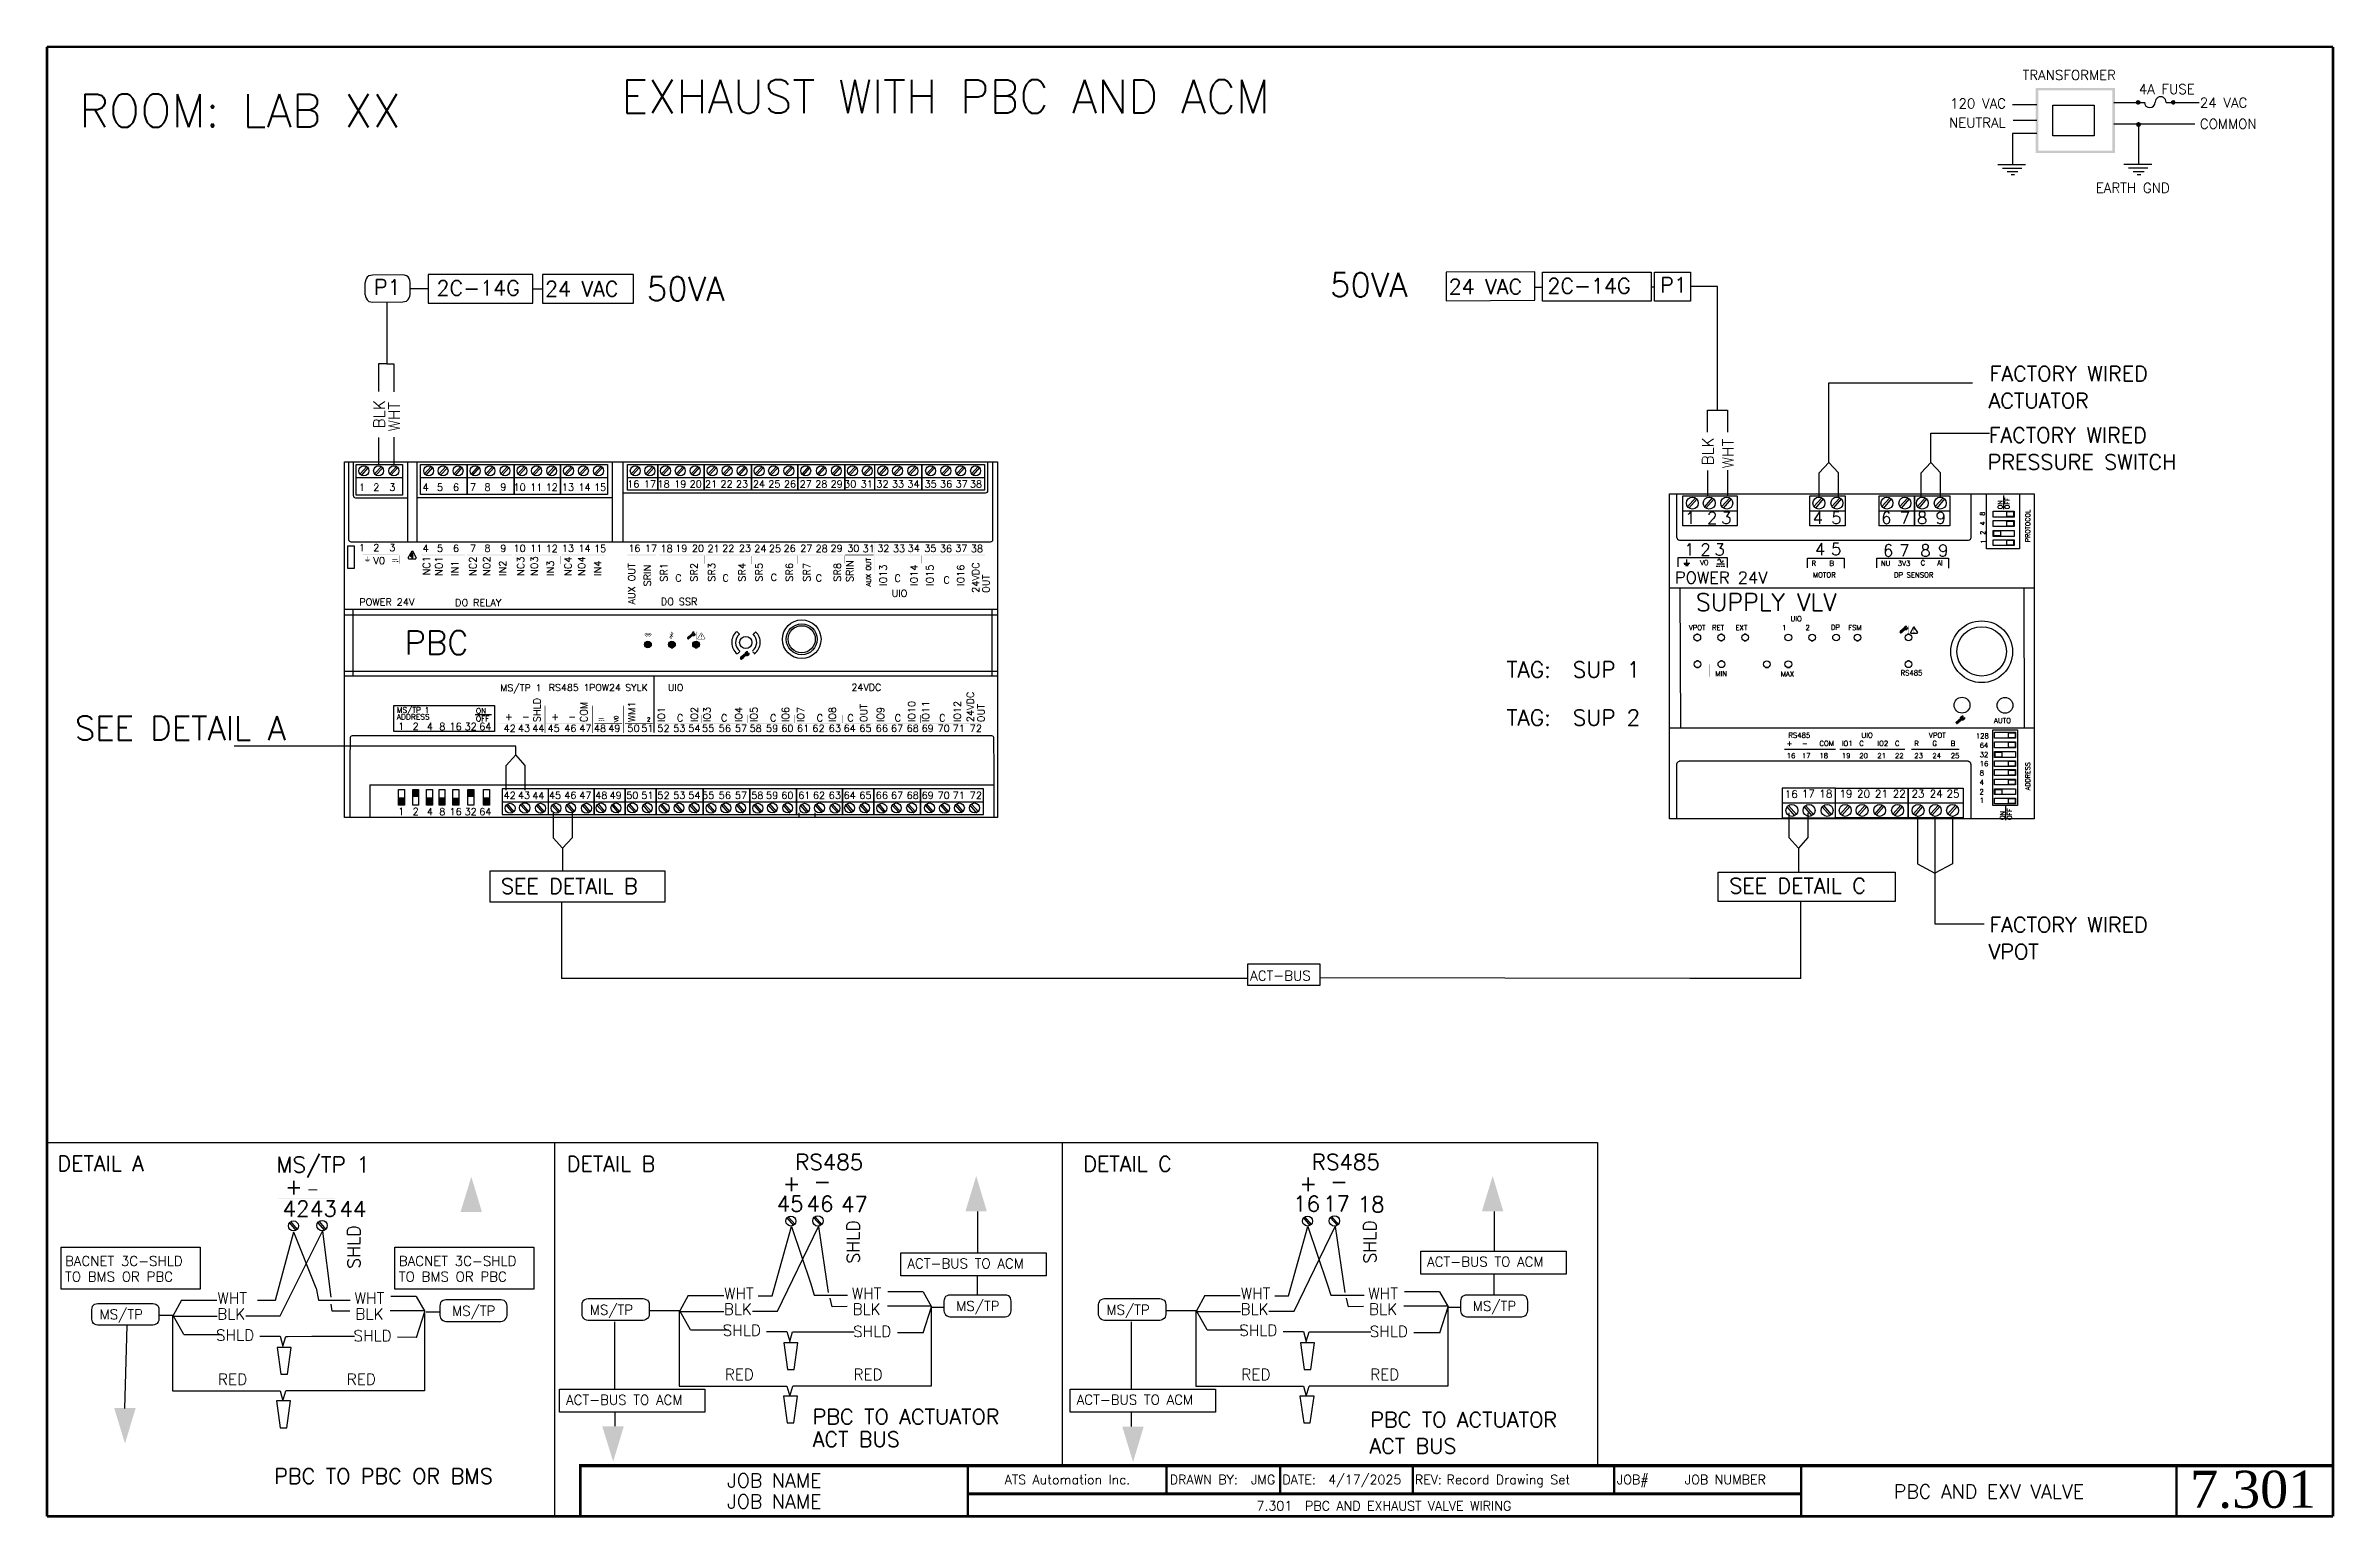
# Paper-space layout 'Layout1' of a CAD drawing. Extents: x 0.7 to 16.1, y 0.3 to 10.3.
# The model-space entities are those that its viewports show. They can reach past a viewport. Long polylines and large blocks are cut down to what shows.
import ezdxf
from ezdxf.enums import TextEntityAlignment as Align

# ---------------------------------------------------------------- set-up
doc = ezdxf.new("R2010")
doc.units = 0
doc.header["$LTSCALE"] = 96
doc.header["$MEASUREMENT"] = 0
doc.layers.get('0').update_dxf_attribs({"linetype": 'CONTINUOUS'})
for name, color, linetype in [('COMP', 4, 'CONTINUOUS'), ('ModelB', 30, 'CONTINUOUS'), ('MVIEW', 1, 'CONTINUOUS'), ('PBC', 7, 'CONTINUOUS'), ('SUP', 7, 'CONTINUOUS'), ('Text', 7, 'CONTINUOUS')]:
    doc.layers.add(name, color=color, linetype=linetype)
doc.styles.add('CENTURY', font='century')
doc.styles.add('Romans', font='romans.shx')
doc.styles.get("Standard").update_dxf_attribs({"font": 'ROMANS'})

psp = doc.layouts.get("Layout1")

msp = doc.modelspace()

# ---------------------------------------------------------------- texts
at = {"color": 7, "linetype": 'Continuous', "lineweight": 25, "transparency": 33554687}
for s, height, p in [('TRANSFORMER', 6.343, (1344.3, 962.6)), ('120 VAC', 6.34, (1297.4, 944.2)), ('4A FUSE', 6.34, (1419.5, 953.5)), ('24 VAC', 6.34, (1459, 944.7)), ('NEUTRAL', 6.34, (1296.7, 931.8)), ('COMMON', 6.34, (1459, 931)), ('EARTH GND', 6.34, (1391.7, 889.6))]:
    msp.add_text(s, height=height, dxfattribs=at).set_placement(p)
at = {"transparency": 33554687}
msp.add_text('ROOM: LAB XX', height=21.391, dxfattribs=at).set_placement((86.8, 932.1))
at = {"color": 7, "transparency": 33554687}
for s, height, p in [('MS/TP 1', 10.16, (214.4, 255.5)), ('RS485', 10.16, (550.1, 257.1)), ('RS485', 10.16, (884.4, 257.1)), ('DETAIL A', 9.82, (72.7, 256.4)), ('DETAIL B', 9.82, (402.3, 256.1)), ('+', 10.2, (542.1, 243.4)), ('DETAIL C', 9.82, (736.5, 256.1)), ('+', 10.2, (876.4, 243.4)), ('42', 10.16, (218.4, 226.9)), ('+', 10.2, (220, 241.2)), ('-', 7.2, (233.9, 241.2)), ('43', 10.16, (236.1, 226.9)), ('45', 10.16, (538.1, 230.1)), ('46', 10.16, (557.4, 230.1)), ('-', 10.2, (562, 244.5)), ('47', 10.16, (579.7, 229.8)), ('16', 10.16, (872.3, 230.1)), ('17', 10.16, (891.6, 230.1)), ('-', 10.2, (896.3, 244.5)), ('18', 10.16, (914, 229.8)), ('44', 10.16, (255.2, 226.8)), ('BACNET 3C-SHLD ', 6.343, (77.6, 195)), ('BACNET 3C-SHLD ', 6.343, (293.6, 195)), ('ACT-BUS TO ACM', 6.343, (622.7, 193.4)), ('ACT-BUS TO ACM', 6.343, (959, 194.5)), ('TO BMS OR PBC', 6.343, (77.6, 184.9)), ('TO BMS OR PBC', 6.343, (293.6, 184.9)), ('WHT', 7.2, (504.1, 173.5)), ('WHT', 7.2, (586.7, 173.5)), ('WHT', 7.2, (838.4, 173.5)), ('WHT', 7.2, (920.9, 173.5)), ('MS/TP', 6.34, (100, 160.4)), ('WHT', 7.2, (176.2, 170.5)), ('BLK', 7.2, (176, 160.3)), ('WHT', 7.2, (265, 170.5)), ('BLK', 7.2, (265.5, 160.3)), ('MS/TP', 6.34, (328.1, 162.7)), ('MS/TP', 6.34, (417.2, 163.4)), ('BLK', 7.2, (503.9, 163.4)), ('BLK', 7.2, (587.2, 163.4)), ('MS/TP', 6.34, (654.3, 165.8)), ('MS/TP', 6.34, (751.5, 163.4)), ('BLK', 7.2, (838.2, 163.4)), ('BLK', 7.2, (921.4, 163.4)), ('MS/TP', 6.34, (988.6, 165.8)), ('SHLD', 7.2, (175.3, 146.6)), ('SHLD', 7.2, (264.3, 146.2)), ('SHLD', 7.2, (503.2, 149.7)), ('SHLD', 7.2, (587.6, 149)), ('SHLD', 7.2, (837.4, 149.7)), ('SHLD', 7.2, (921.9, 149)), ('RED', 7.2, (176.6, 118)), ('RED', 7.2, (259.9, 118)), ('RED', 7.2, (504.5, 121.1)), ('RED', 7.2, (587.8, 121.1)), ('RED', 7.2, (838.8, 121.1)), ('RED', 7.2, (922.1, 121.1)), ('ACT-BUS TO ACM', 6.343, (401.8, 105.1)), ('ACT-BUS TO ACM', 6.343, (732.2, 105.2)), ('PBC TO ACTUATOR ', 9.825, (561.4, 92.5)), ('PBC TO ACTUATOR ', 9.825, (922.2, 90.5)), ('ACT BUS', 9.82, (561.4, 77.9)), ('ACT BUS', 9.82, (921.6, 73.5)), ('PBC TO PBC OR BMS', 9.825, (213, 54))]:
    msp.add_text(s, height=height, dxfattribs=at).set_placement(p)
for p in [(591.7, 196.5), (926, 196.5), (268.6, 193.2)]:
    msp.add_text('SHLD', height=8.21, rotation=90, dxfattribs=at).set_placement(p)
at = {"layer": 'PBC', "color": 7, "transparency": 33554687}
for s, height, p in [('EXHAUST WITH PBC AND ACM', 21.391, (437.4, 941.2)), ('P1', 9.82, (277.5, 823.6)), ('2C-14G', 9.82, (318, 823)), ('24 VAC', 9.82, (388.2, 822.5)), ('50VA', 15.4, (454.1, 819.7)), ('1', 4.6, (267.8, 696.7)), ('2', 4.6, (277.1, 696.7)), ('3', 4.6, (287.4, 696.7)), ('4', 4.6, (309, 696.7)), ('5', 4.6, (318.3, 696.7)), ('6', 4.6, (328.6, 696.7)), ('7', 4.6, (339.7, 696.7)), ('8', 4.6, (349, 696.7)), ('9', 4.6, (359.3, 696.8)), ('10', 4.6, (367.8, 696.7)), ('11', 4.6, (378.6, 696.7)), ('12', 4.6, (388.6, 696.7)), ('13', 4.6, (399.1, 696.7)), ('14', 4.6, (409.8, 696.7)), ('15', 4.6, (419.9, 696.7)), ('16', 4.6, (441.4, 698.8)), ('17', 4.6, (452.2, 698.8)), ('18', 4.6, (461, 698.8)), ('19', 4.6, (471.8, 698.8)), ('20', 4.6, (481.8, 698.8)), ('21', 4.6, (491.7, 698.8)), ('22', 4.6, (501.7, 698.8)), ('23', 4.6, (511.7, 698.8)), ('24', 4.6, (522.7, 698.8)), ('25', 4.6, (532.7, 698.8)), ('26', 4.6, (542.8, 698.8)), ('27', 4.6, (553, 698.8)), ('28', 4.6, (563, 698.8)), ('29', 4.6, (573, 698.8)), ('30', 4.6, (581.7, 698.8)), ('31', 4.6, (592.5, 698.8)), ('32', 4.6, (602.6, 698.8)), ('33', 4.6, (612.6, 698.8)), ('34', 4.6, (622.7, 698.8)), ('35', 4.6, (633.8, 698.8)), ('36', 4.6, (643.8, 698.8)), ('37', 4.6, (653.9, 698.8)), ('38', 4.6, (663.1, 698.8)), ('1', 4.6, (267.8, 657.6)), ('V0', 4.6, (277.1, 649.1)), ('2', 4.6, (277.1, 657.6)), ('3', 4.6, (287.4, 657.6)), ('4', 4.6, (309, 657.2)), ('5', 4.6, (318.3, 657.2)), ('6', 4.6, (328.6, 657.2)), ('7', 4.6, (339.7, 657.2)), ('8', 4.6, (349, 657.2)), ('9', 4.6, (359.3, 657.2)), ('10', 4.6, (367.8, 657.1)), ('11', 4.6, (378.6, 657.1)), ('12', 4.6, (388.6, 657)), ('13', 4.6, (399.1, 657.1)), ('14', 4.6, (409.8, 657.1)), ('15', 4.6, (419.9, 657)), ('16', 4.6, (442.1, 657.1)), ('17', 4.6, (452.8, 657.1)), ('18', 4.6, (462.9, 657)), ('19', 4.6, (472.5, 657.1)), ('20', 4.6, (483.2, 657.1)), ('21', 4.6, (493.3, 657)), ('22', 4.6, (502.8, 657.1)), ('23', 4.6, (513.6, 657.1)), ('24', 4.6, (523.6, 657)), ('25', 4.6, (533, 657)), ('26', 4.6, (542.5, 657.1)), ('27', 4.6, (553.3, 657.1)), ('28', 4.6, (563.3, 657)), ('29', 4.6, (572.9, 657.1)), ('30', 4.6, (583.7, 657.1)), ('31', 4.6, (593.7, 657)), ('32', 4.6, (603.2, 657.1)), ('33', 4.6, (613.3, 657)), ('34', 4.6, (622.9, 657.1)), ('35', 4.6, (633.6, 657.1)), ('36', 4.6, (643.7, 657)), ('37', 4.6, (653.6, 657.1)), ('38', 4.6, (663.7, 657)), ('C', 4.6, (472.4, 637.9)), ('C', 4.6, (503, 637.9)), ('C', 4.6, (534.2, 638.3)), ('C', 4.6, (563.3, 637.9)), ('C', 4.6, (614.3, 637.8)), ('C', 4.6, (646, 636.6)), ('POWER 24V', 4.6, (268, 622.4)), ('DO RELAY', 4.6, (330, 622)), ('DO SSR', 4.6, (463.1, 622.7)), ('UIO', 4.6, (612.4, 628)), ('PBC', 15.4, (297.2, 590.7)), ('MS/TP 1', 4.49, (359.2, 566.9)), ('RS485 1', 4.49, (390.6, 567.1)), ('POW24', 4.49, (416.7, 567.1)), ('SYLK', 4.49, (440.1, 567.1)), ('UIO', 4.49, (467.7, 567.1)), ('24VDC', 4.49, (586.5, 567.2)), ('SEE DETAIL A', 15.401, (83.9, 535.3)), ('ADDRESS', 3.54, (292.3, 548.6)), ('MS/TP 1', 3.54, (292.3, 553)), ('ON', 3.54, (343.5, 552.5)), ('OFF', 3.54, (343.5, 547.4)), ('+', 4.6, (362.2, 548.2)), ('-', 4.6, (373.2, 548.2)), ('+', 4.6, (392.2, 548.2)), ('-', 4.6, (403.2, 548.2)), ('2', 2.6, (454.2, 547.4)), ('C', 4.6, (473.5, 547.4)), ('C', 4.6, (502, 547.4)), ('C', 4.6, (533.8, 547.4)), ('C', 4.6, (564, 547.4)), ('C', 4.6, (583.8, 547.4)), ('C', 4.6, (614.4, 547.4)), ('C', 4.6, (643.2, 547.4)), ('1', 4.6, (293.2, 541.9)), ('2', 4.6, (302.5, 541.9)), ('4', 4.6, (311.7, 541.8)), ('8', 4.6, (319.7, 541.8)), ('16', 4.6, (326.4, 541.8)), ('32', 4.6, (336.1, 541.8)), ('64', 4.6, (345.6, 541.8)), ('42', 4.6, (361.4, 540.7)), ('43', 4.6, (370.7, 540.7)), ('44', 4.6, (379.9, 540.6)), ('45', 4.6, (389.8, 540.7)), ('46', 4.6, (400.7, 540.7)), ('47', 4.6, (410.4, 540.7)), ('48', 4.6, (419.8, 540.7)), ('49', 4.6, (429.1, 540.7)), ('50', 4.6, (441.5, 540.7)), ('51', 4.6, (450.5, 540.7)), ('52', 4.6, (460.9, 540.7)), ('53', 4.6, (471.1, 540.7)), ('54', 4.6, (480.9, 540.7)), ('55', 4.6, (489.8, 540.7)), ('56', 4.6, (500.6, 540.7)), ('57', 4.6, (511, 540.7)), ('58', 4.6, (520.5, 540.7)), ('59', 4.6, (531.2, 540.7)), ('60', 4.6, (541.1, 540.7)), ('61', 4.6, (551.3, 540.7)), ('62', 4.6, (561.2, 540.7)), ('63', 4.6, (571.8, 540.7)), ('64', 4.6, (581.4, 540.7)), ('65', 4.6, (591.6, 540.7)), ('66', 4.6, (602.2, 540.7)), ('67', 4.6, (612.1, 540.7)), ('68', 4.6, (622.2, 540.7)), ('69', 4.6, (631.9, 540.7)), ('70', 4.6, (642.2, 540.7)), ('71', 4.6, (652, 540.7)), ('72', 4.6, (663, 540.7)), ('1', 4.6, (293.2, 486.8)), ('2', 4.6, (302.5, 486.8)), ('4', 4.6, (311.7, 486.7)), ('8', 4.6, (319.7, 486.7)), ('16', 4.6, (326.4, 486.7)), ('32', 4.6, (336.1, 486.7)), ('64', 4.6, (345.6, 486.7)), ('42', 4.6, (361.4, 497.2)), ('43', 4.6, (370.7, 497.2)), ('44', 4.6, (379.9, 497.1)), ('45', 4.6, (390.7, 497.2)), ('46', 4.6, (400.7, 497.2)), ('47', 4.6, (410.4, 497.3)), ('48', 4.6, (420.6, 497.3)), ('49', 4.6, (430, 497.3)), ('50', 4.6, (440.7, 497.3)), ('51', 4.6, (450.5, 497.3)), ('52', 4.6, (460.9, 497.3)), ('53', 4.6, (471.1, 497.3)), ('54', 4.6, (480.9, 497.3)), ('55', 4.6, (489.8, 497.3)), ('56', 4.6, (500.6, 497.3)), ('57', 4.6, (511, 497.3)), ('58', 4.6, (521.6, 497.3)), ('59', 4.6, (531.2, 497.3)), ('60', 4.6, (541.1, 497.3)), ('61', 4.6, (552, 497.3)), ('62', 4.6, (561.5, 497.3)), ('63', 4.6, (571.8, 497.3)), ('64', 4.6, (581.4, 497.3)), ('65', 4.6, (591.6, 497.3)), ('66', 4.6, (602.2, 497.3)), ('67', 4.6, (612.1, 497.3)), ('68', 4.6, (622.2, 497.3)), ('69', 4.6, (631.9, 497.3)), ('70', 4.6, (642.2, 497.3)), ('71', 4.6, (652, 497.3)), ('72', 4.6, (663, 497.3)), ('SEE DETAIL B', 9.825, (359.7, 435.9)), ('ACT-BUS', 6.34, (844.5, 379.7))]:
    msp.add_text(s, height=height, dxfattribs=at).set_placement(p)
for s, height, p in [('BLK', 7.2, (284.5, 737.1)), ('WHT', 7.2, (294.2, 735.1)), ('NC1', 4.6, (313.8, 641.9)), ('NO1', 4.6, (321.8, 641.6)), ('NC2', 4.6, (343.8, 641.6)), ('NO2', 4.6, (352.7, 641.6)), ('NC3', 4.6, (374.7, 641.6)), ('NO3', 4.6, (383.6, 641.6)), ('NC4', 4.6, (405.3, 641.6)), ('NO4', 4.6, (414.2, 641.6)), ('AUX OUT', 3.18, (599.1, 634.7)), ('IN1', 4.6, (332.1, 641.6)), ('IN2', 4.6, (363.1, 641.6)), ('IN3', 4.6, (394, 641.6)), ('IN4', 4.6, (424.5, 641.6)), ('AUX OUT', 4.6, (446.5, 623.1)), ('SRIN', 4.6, (456.7, 634.8)), ('SR1', 4.6, (467.4, 637.9)), ('SR2', 4.6, (486.9, 637.9)), ('SR3', 4.6, (498.3, 637.9)), ('SR4', 4.6, (517.9, 637.9)), ('SR5', 4.6, (529, 637.9)), ('SR6', 4.6, (548.6, 637.9)), ('SR7', 4.6, (559.9, 637.9)), ('SR8', 4.6, (579.6, 637.9)), ('SRIN', 4.6, (587.7, 637.6)), ('IO13', 4.6, (609.3, 635.1)), ('IO14', 4.6, (629.3, 635.1)), ('IO15', 4.6, (639.5, 635.1)), ('IO16', 4.6, (659.4, 635.1)), ('24VDC', 4.6, (669.2, 630.6)), ('OUT', 4.6, (675.8, 630.6)), ('24VDC', 4.6, (665.7, 546.9)), ('SHLD', 4.6, (385.3, 546.9)), ('COM', 4.6, (415.6, 546.9)), ('V0', 2.6, (435.6, 546.9)), ('WM1', 4.6, (446.6, 546.9)), ('IO1', 4.6, (465.7, 546.9)), ('IO2', 4.6, (487.1, 546.9)), ('IO3', 4.6, (495.3, 546.9)), ('IO4', 4.6, (515.8, 546.9)), ('IO5', 4.6, (525.6, 546.9)), ('IO6', 4.6, (546.1, 546.9)), ('IO7', 4.6, (555.9, 546.9)), ('IO8', 4.6, (576.4, 546.9)), ('OUT', 4.6, (596.7, 546.9)), ('IO9', 4.6, (607.6, 546.9)), ('IO10', 4.6, (627.7, 546.9)), ('IO11', 4.6, (636.8, 546.9)), ('IO12', 4.6, (657.3, 546.9)), ('OUT', 4.6, (672.6, 546.9))]:
    msp.add_text(s, height=height, rotation=90, dxfattribs=at).set_placement(p)
at = {"layer": 'SUP', "color": 7, "transparency": 33554687}
for s, height, p in [('50VA', 15.4, (896.1, 822.3)), ('24 VAC', 9.82, (972.9, 823.9)), ('2C-14G', 9.82, (1036.8, 824.4)), ('P1', 9.82, (1109.8, 825)), ('SEE DETAIL C', 9.825, (1154.5, 436.1))]:
    msp.add_text(s, height=height, dxfattribs=at).set_placement(p)
at = {"layer": 'SUP', "color": 7, "linetype": 'Continuous', "transparency": 33554687}
for s, height, p in [('FACTORY WIRED', 9.825, (1323, 767.6)), ('ACTUATOR', 9.82, (1322.3, 750.1)), ('FACTORY WIRED', 9.825, (1322.4, 727.8)), ('PRESSURE SWITCH', 9.825, (1321.7, 710.4)), ('1', 7.72, (1126, 675.3)), (' 2', 7.72, (1134.8, 675.3)), ('3', 7.72, (1149.3, 675.3)), ('4', 7.72, (1208.5, 675.3)), ('5', 7.72, (1220.5, 675.3)), ('6', 7.72, (1252.8, 675.3)), ('7', 7.72, (1264.8, 675.3)), ('8', 7.72, (1276, 675.3)), ('9', 7.72, (1288, 675.3)), ('1', 7.72, (1125.4, 654.8)), ('V0', 3.28, (1135.6, 648.6)), ('2', 7.72, (1135.8, 654.8)), ('3', 7.72, (1145, 654.8)), ('4', 7.72, (1209.9, 655.1)), ('5', 7.72, (1220.3, 655.1)), ('6', 7.72, (1254, 654.2)), ('7', 7.72, (1264.4, 654.2)), ('C', 3.28, (1278.3, 648.4)), ('8', 7.72, (1278.1, 654.2)), ('AI', 3.28, (1289, 648.4)), ('9', 7.72, (1289.6, 654.2)), ('POWER 24V', 7.72, (1119.3, 636.6)), ('R', 3.28, (1207.7, 648.1)), ('MOTOR', 3.28, (1208.6, 640.6)), ('B', 3.28, (1219.3, 648.1)), ('NU', 3.28, (1252.6, 648.1)), ('DP SENSOR', 3.28, (1261, 640.6)), ('3V3', 3.28, (1263.5, 648.1)), ('SUPPLY VLV', 11.31, (1132.9, 618.9)), ('VPOT', 3.28, (1128.3, 606.5)), ('RET', 3.28, (1143.3, 606.5)), ('EXT', 3.28, (1158.5, 606.5)), ('1', 3.28, (1188.7, 606.5)), ('UIO', 3.28, (1194.1, 612.2)), ('2', 3.28, (1203.8, 606.5)), ('DP', 3.28, (1220.2, 606.7)), ('FSM', 3.28, (1231.4, 606.5)), ('TAG:  SUP 1', 10.293, (1010.4, 575.8)), ('MIN', 3.28, (1145.5, 576.7)), ('MAX', 3.28, (1187.8, 576.5)), ('RS485', 3.28, (1265.3, 577.2)), ('TAG:  SUP 2', 10.293, (1010.4, 544.7)), ('AUTO', 3.28, (1325.8, 546.3)), ('+', 3.28, (1191.6, 531.5)), ('RS485', 3.28, (1192.7, 536.8)), ('COM', 3.28, (1212.8, 531.5)), ('IO1', 3.28, (1227.3, 531.5)), ('C', 3.28, (1238.6, 531.5)), ('UIO', 3.28, (1240, 536.8)), ('IO2', 3.28, (1250.3, 531.5)), ('C', 3.28, (1261.7, 531.5)), ('R', 3.28, (1274.2, 531.5)), ('VPOT', 3.28, (1283.7, 536.8)), ('G', 3.28, (1285.9, 531.5)), ('B', 3.28, (1297.8, 531.5)), ('128', 3.28, (1314, 536.4)), ('64', 3.28, (1316.5, 530.3)), ('16', 3.28, (1191.6, 523.6)), ('-', 3.28, (1201.5, 531.5)), ('17', 3.28, (1201.5, 523.6)), ('18', 3.28, (1212.8, 523.6)), ('19', 3.28, (1227.3, 523.6)), ('20', 3.28, (1238.6, 523.6)), ('21', 3.28, (1250.3, 523.6)), ('22', 3.28, (1261.7, 523.6)), ('23', 3.28, (1274.2, 523.6)), ('24', 3.28, (1285.9, 523.6)), ('25', 3.28, (1297.8, 523.6)), ('32', 3.28, (1316.5, 524.3)), ('16', 3.28, (1316.5, 518.4)), ('2', 3.28, (1316.4, 500.2)), ('8', 3.28, (1316.5, 512.4)), ('4', 3.28, (1316.5, 506.4)), ('16', 4.88, (1190.4, 497.9)), ('17', 4.88, (1201.5, 498.2)), ('18', 4.88, (1212.8, 498.2)), ('19', 4.88, (1225.8, 498.2)), ('20', 4.88, (1237.2, 498.2)), ('21', 4.88, (1248.8, 498.2)), ('22', 4.88, (1260.3, 498.2)), ('23', 4.88, (1272.4, 498.2)), ('24', 4.88, (1284.2, 498.2)), ('25', 4.88, (1295.1, 498.2)), ('1', 3.28, (1316.5, 494.7)), ('FACTORY WIRED', 9.825, (1322.9, 410.9)), ('VPOT', 9.82, (1322.3, 393.5))]:
    msp.add_text(s, height=height, dxfattribs=at).set_placement(p)
for s, height, p in [('BLK', 7.2, (1144.2, 713.1)), ('WHT', 7.2, (1157.3, 711.2)), ('8', 3.03, (1319.8, 680.5)), ('ON', 3.03, (1331.3, 684.8)), ('OFF', 3.03, (1335.8, 684.8)), ('PROTOCOL', 3.03, (1349.1, 663.4)), ('4', 3.03, (1319.9, 674.2)), ('2', 3.03, (1320, 668.2)), ('1', 3.03, (1320.2, 662.5)), ('ADDRESS', 3.03, (1349.1, 502.8)), ('ON', 3.03, (1332.7, 483.6)), ('OFF', 3.03, (1337.3, 483.6))]:
    msp.add_text(s, height=height, rotation=90, dxfattribs=at).set_placement(p)

# ---------------------------------------------------------------- blocks, each defined once
blk = doc.blocks.new('ats-flat-3')
at = {"layer": 'MVIEW'}
for points, const_width in [([(16.064, 0.678), (4.26, 0.678)], 0.0156), ([(4.26, 0.335), (4.26, 0.678)], 0.0156), ([(6.871, 0.335), (6.871, 0.678)], 0.0156), ([(8.211, 0.496), (8.211, 0.678)], 0.0156), ([(8.977, 0.491), (8.977, 0.678)], 0.0156), ([(9.871, 0.491), (9.871, 0.678)], 0.0156), ([(11.227, 0.491), (11.227, 0.678)], 0.0156), ([(12.486, 0.335), (12.486, 0.678)], 0.0156), ([(15.017, 0.335), (15.017, 0.678)], 0.0156), ([(6.871, 0.491), (12.486, 0.491)], 0.0208)]:
    blk.add_lwpolyline(points, dxfattribs=dict(at, const_width=const_width))
at = {"layer": 'Text', "style": 'Romans'}
for s, p in [('DRAWN BY:', (8.232, 0.556)), ('DATE:', (8.991, 0.556)), ('REV:', (9.884, 0.556)), ('JOB#', (11.245, 0.556))]:
    blk.add_text(s, height=0.0625, dxfattribs=at).set_placement(p)
at = {"layer": 'Text'}
for tag, height, p in [('JOBNAMETOP', 0.0938, (5.567, 0.534)), ('TITLETOP', 0.0938, (13.752, 0.534)), ('JOBNAMEBOTTOM', 0.0938, (5.567, 0.392)), ('TITLEBOTTOM', 0.0938, (13.752, 0.392)), ('TITLE', 0.0938, (13.752, 0.46)), ('DRAWNAME', 0.0625, (9.675, 0.379))]:
    blk.add_attdef(tag, text='', height=height, dxfattribs=at).set_placement(p, align=Align.CENTER)
for tag, height, style, p in [('OFFICE', 0.0625, 'Romans', (7.543, 0.556)), ('DRAFTER', 0.0625, 'Romans', (8.861, 0.556)), ('DATE', 0.0625, 'Romans', (9.546, 0.556)), ('JOBNUM', 0.0625, 'Romans', (11.976, 0.556)), ('PAGE', 0.25, 'CENTURY', (15.533, 0.397))]:
    blk.add_attdef(tag, text='', height=height, dxfattribs=dict(at, style=style)).set_placement(p, align=Align.CENTER)
blk.add_attdef('REVISED', (10.097, 0.556), '', height=0.0625, dxfattribs=at)

# ---------------------------------------------------------------- hatches: boundary and pattern name
at = {"linetype": 'Continuous', "lineweight": 25, "transparency": 33554687}
h = msp.add_hatch(color=7, dxfattribs=at)
h.paths.add_polyline_path([(1402.4, 916.9), (1354.5, 916.9), (1354.5, 955.9), (1402.4, 955.9)])
h.paths.add_polyline_path([(1404.1, 915.4), (1404.1, 957.4), (1352.8, 957.4), (1352.8, 915.4)], flags=0)
for points in [[(1420.6, 948.1), (1420.4, 948.9), (1419.8, 949.3), (1418.9, 949.6), (1418.2, 949.3), (1417.7, 948.9), (1417.4, 948.1), (1417.7, 947.4), (1418.2, 946.8), (1418.9, 946.6), (1419.8, 946.8), (1420.4, 947.4)], [(1443.3, 948.1), (1443, 948.9), (1442.6, 949.3), (1441.9, 949.6), (1441, 949.3), (1440.4, 948.9), (1440.2, 948.1), (1440.4, 947.4), (1441, 946.8), (1441.9, 946.6), (1442.6, 946.8), (1443, 947.4)], [(1420.9, 933.9), (1420.7, 934.6), (1420.1, 935.1), (1419.2, 935.4), (1418.5, 935.1), (1417.9, 934.6), (1417.7, 933.9), (1417.9, 933), (1418.5, 932.4), (1419.2, 932.2), (1420.1, 932.4), (1420.7, 933)]]:
    msp.add_hatch(color=7, dxfattribs=at).paths.add_polyline_path(points)
at = {"lineweight": 0, "transparency": 33554687}
for points in [[(347.4, 229.8), (333.5, 229.8), (340.5, 252.7)], [(674.1, 230.2), (660.2, 230.2), (667.2, 253.2)], [(1008.3, 230.2), (994.4, 230.2), (1001.4, 253.2)], [(123.3, 103), (109.4, 103), (116.4, 80)], [(439.2, 91.2), (425.2, 91.2), (432.3, 68.3)], [(775.6, 91), (761.7, 91), (768.7, 68)]]:
    msp.add_hatch(color=7, dxfattribs=at).paths.add_polyline_path(points)
at = {"transparency": 33554687}
msp.add_hatch(color=7, dxfattribs=at).paths.add_polyline_path([(215.7, 238.8), (215.7, 238.4), (252.2, 238.4), (252.2, 238.8)])
at = {"layer": 'PBC', "lineweight": 25, "transparency": 33554687}
for points in [[(270.3, 654.8), (270.1, 654.8), (270.1, 649.6), (270.3, 649.6)], [(270.3, 655.6), (270.3, 655.1), (293.4, 655.1), (293.4, 655.6)], [(271.6, 652.4), (271.6, 652), (274.9, 652), (274.9, 652.4)], [(271.9, 651.8), (271.9, 651.4), (274.5, 651.4), (274.5, 651.8)], [(273.1, 652.1), (273.3, 652.1), (273.3, 654.2), (273.1, 654.2)], [(289.3, 652.3), (289.3, 651.8), (292.6, 651.8), (292.6, 652.3)], [(294.3, 654.8), (294.1, 654.8), (294.1, 649.6), (294.3, 649.6)], [(308.2, 655.3), (308.2, 654.8), (336.4, 654.8), (336.4, 655.3)], [(337.1, 654.5), (337, 654.5), (337, 649.4), (337.1, 649.4)], [(337.7, 655.3), (337.7, 655), (366.7, 655), (366.7, 655.3)], [(368, 654.5), (367.9, 654.5), (367.9, 649.4), (368, 649.4)], [(368.8, 655.3), (368.8, 655), (397.4, 655), (397.4, 655.3)], [(398, 654.5), (397.8, 654.5), (397.8, 649.4), (398, 649.4)], [(398.6, 655.3), (398.6, 655), (426.8, 655), (426.8, 655.3)], [(460, 655), (460, 655.3), (441.5, 655.3), (441.5, 655)], [(461.4, 654.8), (461.2, 654.8), (461.2, 649.6), (461.4, 649.6)], [(462.1, 655.3), (462.1, 655), (490.8, 655), (490.8, 655.3)], [(491.4, 654.8), (491.2, 654.8), (491.2, 649.6), (491.4, 649.6)], [(492, 655.4), (492, 655), (520.9, 655), (520.9, 655.4)], [(521.7, 654.5), (521.5, 654.5), (521.5, 649.4), (521.7, 649.4)], [(522.3, 655.3), (522.3, 655), (551.2, 655), (551.2, 655.3)], [(551.8, 654.8), (551.6, 654.8), (551.6, 649.6), (551.8, 649.6)], [(552.4, 655.4), (552.4, 655), (581.3, 655), (581.3, 655.4)], [(582.1, 654.8), (581.9, 654.8), (581.9, 649.7), (582.1, 649.7)], [(600.8, 655), (600.8, 655.3), (582.4, 655.3), (582.4, 655)], [(601.3, 642.8), (601.6, 642.8), (601.6, 663.7), (601.3, 663.7)], [(601.9, 655.3), (601.9, 655), (630.8, 655), (630.8, 655.3)], [(632.1, 655), (632, 655), (632, 649.7), (632.1, 649.7)], [(633.2, 655.3), (633.2, 654.8), (672.8, 654.8), (672.8, 655.3)], [(272.5, 651.1), (272.5, 650.8), (274, 650.8), (274, 651.1)], [(289.3, 651.1), (289.3, 650.6), (290.2, 650.6), (290.2, 651.1)], [(290.5, 651.1), (290.5, 650.6), (291.4, 650.6), (291.4, 651.1)], [(291.9, 651.1), (291.9, 650.6), (292.8, 650.6), (292.8, 651.1)]]:
    msp.add_hatch(color=7, dxfattribs=at).paths.add_polyline_path(points)
at = {"layer": 'PBC', "transparency": 33554687}
for points in [[(302.8, 654.8), (302.9, 655.1), (302, 654.8), (302.2, 655.1), (302.6, 656.3), (302, 656.3), (301.4, 655.1), (301.4, 654.8), (301.1, 654.2), (302.5, 654.5), (302.3, 654.2), (302.2, 653.8), (301.9, 653.8), (302.3, 653), (302.9, 653.8), (302.5, 653.8), (302.6, 654.2), (302.8, 654.5)], [(470.7, 599.4), (470.2, 599.4), (469.8, 599.2), (469.2, 598.9), (468.6, 598.3), (468.4, 597.9), (468.3, 597.6), (468.3, 596.8), (468.4, 596.4), (468.6, 596.1), (469.5, 595.2), (469.8, 595), (471, 595), (471.4, 595.2), (471.7, 595.5), (472.2, 595.8), (472.5, 596.1), (472.6, 596.4), (472.8, 596.8), (472.8, 597.6), (472.6, 597.9), (472.5, 598.3), (472.2, 598.6), (471.7, 598.9), (471.4, 599.1), (471, 599.2)], [(486.1, 599.4), (485.8, 599.4), (485.4, 599.2), (485.1, 599.1), (484.6, 598.9), (484.3, 598.6), (484, 598), (483.9, 597.6), (483.9, 596.8), (484, 596.4), (484.3, 595.8), (484.6, 595.5), (485.1, 595.2), (485.4, 595), (486.6, 595), (487, 595.2), (487.6, 595.8), (487.8, 596.1), (488.1, 596.4), (488.1, 596.8), (488.2, 597.1), (488.1, 597.6), (488.1, 598), (487.8, 598.3), (487.6, 598.6), (487.3, 598.9), (487, 599.1)], [(486, 605.5), (485.8, 605.5), (485.8, 600.4), (486, 600.4)], [(387.9, 540), (388.4, 540), (388.4, 557.7), (387.9, 557.7)], [(418.8, 540), (419.3, 540), (419.3, 557.7), (418.8, 557.7)], [(423, 549.3), (423, 548.9), (426.2, 548.9), (426.2, 549.3)], [(423, 548.1), (423, 547.7), (423.8, 547.7), (423.8, 548.1)], [(424.2, 548.1), (424.2, 547.7), (425, 547.7), (425, 548.1)], [(425.4, 548.1), (425.4, 547.7), (426.2, 547.7), (426.2, 548.1)], [(438.8, 540), (439.4, 540), (439.4, 557.6), (438.8, 557.6)], [(489.6, 551.6), (489.4, 551.6), (489.4, 546.3), (489.6, 546.3)], [(519.3, 551.6), (519.1, 551.6), (519.1, 546.3), (519.3, 546.3)], [(549.7, 551.6), (549.5, 551.6), (549.5, 546.3), (549.7, 546.3)], [(580.9, 551.6), (580.7, 551.6), (580.7, 546.3), (580.9, 546.3)], [(601.1, 551.6), (601, 551.6), (601, 546.3), (601.1, 546.3)], [(631.2, 551.6), (630.9, 551.6), (630.9, 546.3), (631.2, 546.3)], [(358.6, 546.2), (358.6, 545.9), (387.5, 545.9), (387.5, 546.2)], [(388.7, 546.3), (388.7, 545.9), (417.8, 545.9), (417.8, 546.3)], [(420, 546.3), (420, 546), (437.9, 546), (437.9, 546.3)], [(440, 546.3), (440, 546), (457.8, 546), (457.8, 546.3)], [(460.5, 546.3), (460.5, 546), (489, 546), (489, 546.3)], [(490, 546.3), (490, 546), (518.2, 546), (518.2, 546.3)], [(520.2, 546.3), (520.2, 546), (548.5, 546), (548.5, 546.3)], [(550.7, 546.3), (550.7, 546), (579.7, 546), (579.7, 546.3)], [(581.9, 546.3), (581.9, 546), (600.4, 546), (600.4, 546.3)], [(601.7, 546.3), (601.7, 545.9), (630.3, 545.9), (630.3, 546.3)], [(632, 546.3), (632, 546), (670.1, 546), (670.1, 546.3)], [(296.9, 498), (293.7, 498), (293.7, 493.7), (296.9, 493.7)], [(306.2, 503.1), (302.7, 503.1), (302.7, 498.8), (306.2, 498.8)], [(315.2, 498), (311.7, 498), (311.7, 493.7), (315.2, 493.7)], [(323.2, 498), (319.9, 498), (319.9, 493.7), (323.2, 493.7)], [(332.3, 497.8), (329, 497.8), (329, 493.4), (332.3, 493.4)], [(341.9, 503.1), (338.6, 503.1), (338.6, 498.8), (341.9, 498.8)], [(351.9, 498), (348.7, 498), (348.7, 493.7), (351.9, 493.7)]]:
    msp.add_hatch(color=7, dxfattribs=at).paths.add_polyline_path(points)
h = msp.add_hatch(color=7, dxfattribs=at)
h.dxf.hatch_style = 1
h.paths.add_polyline_path([(457, 597.2, 1), (452.7, 597.2, 1)])
at = {"layer": 'PBC', "lineweight": 0, "transparency": 33554687}
for points in [[(453.9, 603.4), (454.8, 603.6), (455.8, 603.4), (456.6, 602.8), (456.9, 603.1), (456, 603.7), (454.8, 604), (453.7, 603.7), (452.9, 603.1), (453.2, 602.8)], [(471, 601.9), (471.3, 602.2), (469, 604.2), (468.9, 604)], [(489.6, 603.6), (489.1, 603.6), (489.1, 603.1), (489.3, 601.6), (489.4, 601.6), (489.6, 603.1)], [(489.1, 601.3), (489.1, 601), (489.6, 601), (489.6, 601.3)]]:
    msp.add_hatch(color=7, dxfattribs=at).paths.add_polyline_path(points)
h = msp.add_hatch(color=7, dxfattribs=at)
h.paths.add_polyline_path([(469.9, 605.7), (469.9, 603.2), (468.7, 601.9), (470.1, 600.6), (470.1, 602.9), (471.3, 604.2)])
h.paths.add_polyline_path([(469.9, 601.2), (469.2, 601.9), (469.9, 602.7)], flags=0)
h.paths.add_polyline_path([(470.1, 603.4), (470.1, 605.1), (470.8, 604.2)], flags=0)
at = {"layer": 'PBC', "transparency": 33554687}
h = msp.add_hatch(color=7, dxfattribs=at)
h.paths.add_polyline_path([(516, 588.2), (516.1, 588.2), (516.1, 588.4), (516.3, 588.4), (516.4, 588.5), (516.6, 588.5), (516.6, 588.7), (516.7, 588.7), (518.4, 590), (518.4, 590.2), (518.5, 590), (519.3, 590), (519.4, 590.2), (519.6, 590.2), (520, 590.6), (520, 590.9), (520.2, 590.9), (520.2, 591.5), (519.9, 591.2), (519.6, 591.1), (519.3, 590.8), (519, 590.8), (518.5, 591.2), (518.5, 591.5), (518.7, 591.7), (518.7, 591.8), (518.8, 592), (519.1, 592.1), (519.4, 592.4), (518.5, 592.4), (518.2, 592.3), (517.9, 592), (517.9, 591.8), (517.8, 591.7), (517.8, 591.1), (517.6, 591.1), (517.6, 590.9), (517.5, 590.9), (517.5, 590.8), (516.9, 590.5), (516.4, 590), (514.6, 588.7), (514.5, 588.7), (514.5, 588.4), (514.6, 588.2), (514.9, 587.6), (515.4, 587.6)])
h.paths.add_polyline_path([(515.4, 588.2), (515.1, 588.2), (515.1, 588.5), (515.4, 588.5)], flags=0)
at = {"layer": 'SUP', "linetype": 'Continuous', "transparency": 33554559}
h = msp.add_hatch(color=7, dxfattribs=at)
h.paths.add_polyline_path([(1266.2, 605.1), (1266.2, 605.2), (1266.3, 605.2), (1266.3, 605.4), (1266.5, 605.4), (1266.5, 605.5), (1266.8, 605.5), (1268.3, 606.8), (1268.3, 606.9), (1268.5, 606.8), (1269.1, 606.8), (1269.9, 607.5), (1269.9, 608), (1269.7, 608), (1269.3, 607.5), (1268.6, 607.5), (1268.6, 607.7), (1268.5, 607.7), (1268.5, 608.3), (1268.6, 608.5), (1269, 608.6), (1269.3, 608.9), (1268.3, 608.9), (1267.9, 608.5), (1267.9, 608.3), (1267.7, 608.3), (1267.7, 607.7), (1267.6, 607.7), (1267.6, 607.5), (1267.4, 607.5), (1267.3, 607.4), (1267, 607.2), (1266.6, 606.9), (1266.6, 606.8), (1265.1, 605.5), (1264.9, 605.5), (1264.9, 605.2), (1265.1, 605.2), (1265.1, 605.1), (1265.3, 604.8), (1265.7, 604.8)])
h.paths.add_polyline_path([(1265.6, 605.1), (1265.4, 605.2), (1265.4, 605.5), (1265.7, 605.5), (1265.7, 605.2), (1265.6, 605.2)], flags=0)
for points in [[(1270.7, 609.4), (1270.5, 609.4), (1270.5, 604.3), (1270.7, 604.3)], [(1274.2, 607.5), (1273.7, 607.5), (1273.7, 607.1), (1273.9, 605.5), (1274, 605.5), (1274.2, 607.1)], [(1273.7, 604.9), (1274.2, 604.9), (1274.2, 605.2), (1273.7, 605.2)], [(1141.7, 584.3), (1141.5, 584.3), (1141.5, 576.4), (1141.7, 576.4)]]:
    msp.add_hatch(color=7, dxfattribs=at).paths.add_polyline_path(points)
h = msp.add_hatch(color=7, dxfattribs=at)
h.paths.add_polyline_path([(1301.6, 546.5), (1301.6, 546.8), (1301.8, 547), (1301.9, 547), (1301.9, 546.5)])
h.paths.add_polyline_path([(1302.1, 546.2), (1302.6, 546.5), (1302.6, 546.7), (1302.7, 546.7), (1302.9, 546.8), (1303, 546.8), (1303, 547), (1303.2, 547), (1304.9, 548.5), (1305.2, 548.5), (1305.2, 548.4), (1305.8, 548.4), (1305.9, 548.5), (1306.1, 548.5), (1306.7, 549.1), (1306.7, 549.9), (1306.4, 549.6), (1306.1, 549.4), (1306.1, 549.3), (1305.8, 549.3), (1305.6, 549.1), (1305.6, 549.3), (1305.3, 549.3), (1305.3, 549.4), (1305.2, 549.4), (1305.2, 549.8), (1305, 549.8), (1305.2, 549.9), (1305.2, 550.2), (1305.3, 550.2), (1305.9, 550.8), (1305, 550.8), (1304.4, 550.2), (1304.4, 550.1), (1304.2, 550.1), (1304.2, 549.4), (1304.1, 549.3), (1303.9, 549.3), (1303.9, 549.1), (1303.6, 549), (1303.5, 548.8), (1303.2, 548.7), (1303, 548.5), (1301.2, 547), (1301.2, 546.5), (1301.6, 546.1), (1301.9, 546.1)], flags=0)

# ---------------------------------------------------------------- linework, layer by layer
msp.add_line((66, 274.9), (1069.3, 274.9))
at = {"color": 7, "linetype": 'Continuous'}
for p, q in [((394.4, 274.9), (394.4, 33)), ((668.1, 176.1), (668.1, 188.6)), ((1002.3, 176.1), (1002.3, 189.7)), ((433.2, 158.7), (433.2, 115.2)), ((767.5, 158.7), (767.5, 115.3))]:
    msp.add_line(p, q, dxfattribs=at)
at = {"color": 7}
for p, q in [((722.8, 274.9), (722.8, 66)), ((1069.3, 274.9), (1069.3, 66)), ((668.2, 203.5), (668.2, 230.1)), ((1002.5, 204.5), (1002.5, 230.1)), ((213.8, 172.9), (225.7, 217.1)), ((240, 180.5), (225.7, 216.9)), ((240, 180.5), (241.7, 172.9)), ((560.1, 183.3), (562.3, 176.1)), ((632.8, 178.2), (610.1, 178.2)), ((894.4, 183.3), (896.6, 176.1)), ((967, 178.2), (944.3, 178.2)), ((152.9, 172.9), (175.9, 172.9)), ((202.2, 172.9), (213.8, 172.9)), ((241.7, 172.9), (262.2, 172.9)), ((250.5, 165.6), (249.8, 170.3)), ((261.9, 165.6), (250.5, 165.6)), ((310.2, 165.8), (288, 165.8)), ((304.9, 175.1), (288.4, 175.1)), ((310.2, 165.8), (310.2, 114.1)), ((311.2, 165.2), (319.8, 165.2)), ((475.4, 165.9), (455.6, 165.9)), ((475, 165.7), (475, 117.2)), ((475.6, 165.5), (504, 165.5)), ((480.8, 175.9), (503.8, 175.9)), ((562.3, 176.1), (583.9, 176)), ((573.9, 168.5), (572.6, 174.1)), ((583.6, 168.6), (573.9, 168.5)), ((638.1, 168.9), (609.7, 168.9)), ((638.1, 168.9), (638.1, 117.1)), ((638.2, 168.3), (646.3, 168.3)), ((809.7, 165.9), (789.9, 165.9)), ((809.3, 165.7), (809.3, 117.2)), ((809.8, 165.5), (838.3, 165.5)), ((815.1, 175.9), (838.1, 175.9)), ((896.6, 176.1), (918.2, 176)), ((908.1, 168.5), (906.9, 174.1)), ((917.8, 168.6), (908.1, 168.5)), ((972.4, 168.9), (943.9, 168.9)), ((972.4, 168.9), (972.4, 117.1)), ((972.5, 168.3), (980.6, 168.3)), ((116.3, 102.7), (117.9, 156.3)), ((147.5, 162.9), (138.7, 162.9)), ((147.1, 162.6), (147.1, 114.1)), ((147.7, 162.4), (176.1, 162.4)), ((154.5, 150.5), (179.2, 150.5)), ((305, 148.6), (292.8, 148.9)), ((482.4, 153.6), (507.1, 153.6)), ((632.9, 151.7), (616.2, 151.7)), ((816.6, 153.6), (841.3, 153.6)), ((967.1, 151.7), (950.4, 151.7)), ((147.1, 114.1), (216.8, 114.1)), ((310.2, 114.1), (220.5, 114.1)), ((475, 117.2), (544.7, 117.2)), ((638.1, 117.1), (548.5, 117.1)), ((809.3, 117.2), (879, 117.2)), ((972.4, 117.1), (882.7, 117.1)), ((216.9, 90.2), (221.2, 90.2)), ((433.3, 100.3), (433.3, 91.3)), ((767.5, 100.4), (767.5, 91.1))]:
    msp.add_line(p, q, dxfattribs=at)
at = {"color": 7, "lineweight": 25, "transparency": 33554687}
for p, q in [((632.8, 178.2), (638.3, 168.4)), ((967, 178.2), (972.5, 168.4)), ((152.9, 172.9), (147.5, 162.9)), ((304.9, 175.1), (310.4, 165.4)), ((305, 148.6), (310.4, 165.4)), ((480.8, 175.9), (475.4, 165.9)), ((482.4, 153.6), (475.4, 165.9)), ((632.9, 151.7), (638.3, 168.4)), ((815.1, 175.9), (809.7, 165.9)), ((816.6, 153.6), (809.7, 165.9)), ((967.1, 151.7), (972.5, 168.4)), ((154.5, 150.5), (147.5, 162.9)), ((203.7, 149.5), (216.8, 149.5)), ((216.8, 149.5), (218.6, 143)), ((218.6, 143), (220.5, 149.3)), ((220.5, 149.3), (222, 149.3)), ((222, 149.3), (237.4, 149.4)), ((237.4, 149.4), (264.9, 149.5)), ((531.6, 152.6), (544.7, 152.6)), ((544.7, 152.6), (546.5, 146.1)), ((546.5, 146.1), (548.4, 152.4)), ((548.4, 152.4), (549.9, 152.4)), ((549.9, 152.4), (565.4, 152.4)), ((565.4, 152.4), (588.2, 152.2)), ((865.8, 152.6), (879, 152.6)), ((879, 152.6), (880.7, 146.1)), ((880.7, 146.1), (882.7, 152.4)), ((882.7, 152.4), (884.2, 152.4)), ((884.2, 152.4), (899.6, 152.4)), ((899.6, 152.4), (922.5, 152.2)), ((223.9, 142.2), (214.9, 142.2)), ((214.9, 142.2), (217.2, 124.8)), ((221.6, 124.8), (223.9, 142.2)), ((551.8, 145.2), (542.8, 145.2)), ((542.8, 145.2), (545.1, 127.9)), ((549.5, 127.9), (551.8, 145.2)), ((886.1, 145.2), (877, 145.2)), ((877, 145.2), (879.4, 127.9)), ((883.7, 127.9), (886.1, 145.2)), ((217.2, 124.8), (219.6, 124.8)), ((219.6, 124.8), (221.6, 124.8)), ((545.1, 127.9), (547.5, 127.9)), ((547.5, 127.9), (549.5, 127.9)), ((879.4, 127.9), (881.7, 127.9)), ((881.7, 127.9), (883.7, 127.9)), ((223.6, 107.6), (214.5, 107.6)), ((214.5, 107.6), (216.9, 90.2)), ((216.8, 114.1), (218.6, 107.6)), ((218.6, 107.6), (220.5, 114.1)), ((221.2, 90.2), (223.6, 107.6)), ((551.5, 110.6), (542.5, 110.6)), ((542.5, 110.6), (544.8, 93.3)), ((544.7, 117.2), (546.5, 110.7)), ((546.5, 110.7), (548.5, 117.1)), ((549.2, 93.3), (551.5, 110.6)), ((885.8, 110.6), (876.7, 110.6)), ((876.7, 110.6), (879.1, 93.3)), ((879, 117.2), (880.7, 110.7)), ((880.7, 110.7), (882.7, 117.1)), ((883.4, 93.3), (885.8, 110.6)), ((544.8, 93.3), (549.1, 93.3)), ((879.1, 93.3), (883.4, 93.3))]:
    msp.add_line(p, q, dxfattribs=at)
at = {"color": 7, "linetype": 'Continuous', "lineweight": 25, "transparency": 33554687}
for points in [[(1403.3, 948.1), (1418.9, 948.1), (1423, 948.1)], [(1437.1, 948.1), (1441.9, 948.1), (1458.5, 948.1)], [(1353.6, 946.5), (1337.7, 946.5)], [(1353.6, 936.4), (1338.1, 936.4)], [(1403.3, 934.3), (1455.8, 934.3)], [(1353.6, 928), (1337.7, 928), (1337.7, 908.4)], [(1419.2, 932.5), (1419.2, 908.4)], [(1328.2, 907.9), (1346.2, 907.9)], [(1331.2, 905.5), (1343.7, 905.5)], [(1334.4, 903.3), (1341.3, 903.3)], [(1409.9, 908.1), (1427.9, 908.1)], [(1412.9, 905.7), (1425.4, 905.7)], [(1415.9, 903.4), (1423, 903.4)], [(1336.8, 901.5), (1339, 901.5)], [(1418.5, 901.5), (1420.7, 901.5)], [(194.5, 162.6), (216.8, 162.6), (244.3, 217.4), (249.5, 174.7)]]:
    msp.add_lwpolyline(points, dxfattribs=at)
msp.add_lwpolyline([(1390.6, 946.2), (1390.6, 926.5), (1363.9, 926.5), (1363.9, 946.2)], close=True, dxfattribs=at)
at = {"color": 7, "lineweight": 25, "transparency": 33554687}
for points in [[(227.2, 218), (223, 222.9)], [(228.1, 218.6), (223.7, 223.7)], [(245.8, 218), (241.3, 222.9)], [(246.6, 218.6), (242.2, 223.7)], [(549.1, 221.1), (544.9, 226)], [(550, 221.7), (545.6, 226.8)], [(566.7, 221.1), (562.2, 226)], [(567.4, 221.7), (563.1, 226.8)], [(883.3, 221.1), (879.1, 226)], [(884.2, 221.7), (879.9, 226.8)], [(900.9, 221.1), (896.4, 226)], [(901.7, 221.7), (897.3, 226.8)], [(522.4, 165.6), (538.7, 165.6), (565.2, 220.5), (571.5, 177.8)], [(526.1, 175.7), (535.1, 175.7), (547.6, 220.5), (560.1, 183.3)], [(856.6, 165.6), (872.9, 165.6), (899.4, 220.5), (905.8, 177.8)], [(860.4, 175.7), (869.3, 175.7), (881.8, 220.5), (894.4, 183.3)]]:
    msp.add_lwpolyline(points, dxfattribs=at)
for points in [[(75, 207), (165, 207), (165, 180), (75, 180)], [(291, 207), (381, 207), (381, 180), (291, 180)], [(618.5, 203.5), (712.5, 203.5), (712.5, 188.6), (618.5, 188.6)], [(954.8, 204.5), (1048.9, 204.5), (1048.9, 189.7), (954.8, 189.7)], [(397.6, 115.2), (491.6, 115.2), (491.6, 100.3), (397.6, 100.3)], [(728, 115.3), (822, 115.3), (822, 100.4), (728, 100.4)]]:
    msp.add_lwpolyline(points, close=True)
for points in [[(138.4, 160.5), (138.2, 159.6), (137.9, 158.7), (137.3, 157.8), (136.3, 157.2), (135.4, 156.8), (134.5, 156.6), (98.8, 156.6), (97.8, 156.8), (96.7, 157.2), (96, 157.8), (95.4, 158.7), (95.1, 159.6), (94.9, 160.5), (94.9, 166.8), (95.1, 167.7), (95.4, 168.9), (96, 169.6), (96.7, 170.2), (97.8, 170.5), (98.8, 170.7), (134.5, 170.7), (135.4, 170.5), (136.3, 170.2), (137.3, 169.6), (137.9, 168.9), (138.2, 167.7), (138.4, 166.8)], [(320.1, 162.9), (320.3, 162), (320.6, 161.1), (321.2, 160.2), (322.2, 159.6), (323.1, 159.1), (324, 159), (359.7, 159), (360.7, 159.1), (361.8, 159.6), (362.5, 160.2), (363.1, 161.1), (363.4, 162), (363.6, 162.9), (363.6, 169.2), (363.4, 170.1), (363.1, 171.3), (362.5, 172), (361.8, 172.6), (360.7, 172.9), (359.7, 173.1), (324, 173.1), (323.1, 172.9), (322.2, 172.6), (321.2, 172), (320.6, 171.3), (320.3, 170.1), (320.1, 169.2)], [(455.6, 163.6), (455.5, 162.7), (455.2, 161.8), (454.6, 160.9), (453.5, 160.3), (452.6, 159.8), (451.7, 159.7), (416.1, 159.7), (415, 159.8), (414, 160.3), (413.2, 160.9), (412.6, 161.8), (412.3, 162.7), (412.2, 163.6), (412.2, 169.9), (412.3, 170.8), (412.6, 172), (413.2, 172.7), (414, 173.3), (415, 173.6), (416.1, 173.8), (451.7, 173.8), (452.6, 173.6), (453.5, 173.3), (454.6, 172.7), (455.2, 172), (455.5, 170.8), (455.6, 169.9)], [(646.3, 165.9), (646.5, 165), (646.8, 164.1), (647.4, 163.2), (648.4, 162.6), (649.3, 162.2), (650.2, 162), (685.9, 162), (687, 162.2), (688, 162.6), (688.8, 163.2), (689.4, 164.1), (689.7, 165), (689.8, 165.9), (689.8, 172.2), (689.7, 173.1), (689.4, 174.3), (688.8, 175.1), (688, 175.7), (687, 176), (685.9, 176.1), (650.2, 176.1), (649.3, 176), (648.4, 175.7), (647.4, 175.1), (646.8, 174.3), (646.5, 173.1), (646.3, 172.2)], [(789.9, 163.6), (789.7, 162.7), (789.4, 161.8), (788.8, 160.9), (787.8, 160.3), (786.9, 159.8), (786, 159.7), (750.3, 159.7), (749.3, 159.8), (748.2, 160.3), (747.5, 160.9), (746.9, 161.8), (746.6, 162.7), (746.4, 163.6), (746.4, 169.9), (746.6, 170.8), (746.9, 172), (747.5, 172.7), (748.2, 173.3), (749.3, 173.6), (750.3, 173.8), (786, 173.8), (786.9, 173.6), (787.8, 173.3), (788.8, 172.7), (789.4, 172), (789.7, 170.8), (789.9, 169.9)], [(980.6, 165.9), (980.7, 165), (981, 164.1), (981.6, 163.2), (982.7, 162.6), (983.6, 162.2), (984.5, 162), (1020.2, 162), (1021.2, 162.2), (1022.3, 162.6), (1023, 163.2), (1023.6, 164.1), (1023.9, 165), (1024.1, 165.9), (1024.1, 172.2), (1023.9, 173.1), (1023.6, 174.3), (1023, 175.1), (1022.3, 175.7), (1021.2, 176), (1020.2, 176.1), (984.5, 176.1), (983.6, 176), (982.7, 175.7), (981.6, 175.1), (981, 174.3), (980.7, 173.1), (980.6, 172.2)]]:
    msp.add_lwpolyline(points, close=True, dxfattribs=at)
for centre, radius in [((225.4, 220.9), 3.22), ((243.9, 221.1), 3.37), ((547.3, 224), 3.22), ((564.8, 224.1), 3.37), ((881.6, 224), 3.22), ((899, 224.1), 3.37)]:
    msp.add_circle(centre, radius, dxfattribs=at)
at = {"color": 7, "linetype": 'Continuous', "lineweight": 25, "transparency": 33554687}
for centre, start, end in [((1426.6, 948.2), 180, 360), ((1433.6, 948.2), 358.311, 180)]:
    msp.add_arc(centre, 3.52, start, end, dxfattribs=at)
at = {"layer": 'ModelB', "const_width": 1.5}
msp.add_lwpolyline([(66, 984), (66, 33), (1545, 33), (1545, 984)], close=True, dxfattribs=at)
msp.add_lwpolyline([(1545, 66), (411, 66), (411, 33)], dxfattribs=at)
at = {"layer": 'PBC', "color": 7}
for p, q in [((285.9, 818.8), (285.9, 778.8)), ((312.5, 827.5), (301.3, 827.5)), ((380.4, 827.3), (386.5, 827.3)), ((285.9, 778.8), (280.4, 778.8)), ((280.4, 778.8), (280.4, 761)), ((285.9, 778.8), (290.4, 778.8)), ((290.4, 778.8), (290.4, 760.7)), ((280.5, 731.1), (280.5, 713.2)), ((290.3, 731.4), (290.3, 713.2)), ((369.2, 531.3), (187.1, 531.3)), ((274.9, 506.3), (274.9, 485.2)), ((552.4, 488.2), (552.4, 485.3)), ((562.7, 488.2), (562.7, 485.3)), ((398.9, 430.4), (398.9, 381)), ((843, 381), (398.9, 381))]:
    msp.add_line(p, q, dxfattribs=at)
at = {"layer": 'PBC', "color": 7, "transparency": 33554687}
for p, q in [((458.9, 540.2), (458.9, 576.5)), ((343, 551.8), (353.5, 551.8))]:
    msp.add_line(p, q, dxfattribs=at)
at = {"layer": 'PBC', "color": 7, "linetype": 'Continuous'}
for p, q in [((363, 518.9), (369.2, 525.7)), ((363, 503), (363, 518.9)), ((375.4, 518.9), (369.2, 525.7)), ((375.4, 503), (375.4, 518.9)), ((393.4, 488), (393.4, 472.1)), ((405.8, 488), (405.8, 472.1)), ((393.4, 472.1), (399.6, 465.3)), ((405.8, 472.1), (399.6, 465.3))]:
    msp.add_line(p, q, dxfattribs=at)
at = {"layer": 'PBC'}
for p, q in [((369.2, 525.7), (369.2, 531.3)), ((399.6, 465.3), (399.6, 450.8))]:
    msp.add_line(p, q, dxfattribs=at)
at = {"layer": 'PBC', "color": 7, "transparency": 33554687}
for points in [[(271.7, 831.5), (271.7, 823.6)], [(271.9, 823.6), (272, 822.5), (272.4, 821.4), (273.1, 820.3), (274.1, 819.3), (275.5, 819), (276.6, 818.8), (296.2, 818.9), (297.3, 819.1), (298.5, 819.5), (299.6, 820.4), (300.3, 821.5), (300.7, 822.6), (300.9, 823.7), (300.9, 831.6), (300.7, 832.7), (300.3, 834), (299.6, 835.1), (298.5, 835.9), (297.3, 836.2), (296.2, 836.4), (276.6, 836.3), (275.5, 836.1), (274.1, 835.8), (273.1, 835), (272.4, 833.9), (272, 832.6), (271.9, 831.5)]]:
    msp.add_lwpolyline(points, dxfattribs=at)
at = {"layer": 'PBC'}
for points in [[(380.4, 836.7), (312.5, 836.7), (312.5, 818.1), (380.4, 818.1)], [(352.6, 450.8), (465.8, 450.8), (465.8, 430.4), (352.6, 430.4)], [(843, 390.4), (889.6, 390.4), (889.6, 376.5), (843, 376.5)]]:
    msp.add_lwpolyline(points, close=True, dxfattribs=at)
at = {"layer": 'PBC', "color": 7, "transparency": 33554687}
for points in [[(445.5, 836.7), (386.5, 836.7), (386.5, 818.2), (445.5, 818.2)], [(290.4, 557.8), (355.5, 557.8), (355.5, 540.9), (290.4, 540.9)]]:
    msp.add_lwpolyline(points, close=True, dxfattribs=at)
at = {"layer": 'PBC', "color": 7, "lineweight": 25, "transparency": 33554687}
for points in [[(681, 485.3), (258.4, 485.3), (258.4, 715.4), (681, 715.4)], [(296, 693.9), (265.9, 693.9), (265.9, 713.7), (296, 713.7)], [(337.9, 694.2), (307.6, 694.2), (307.6, 713.7), (337.9, 713.7)], [(368.2, 694.2), (337.9, 694.2), (337.9, 713.7), (368.2, 713.7)], [(398.3, 694.2), (368.2, 694.2), (368.2, 713.7), (398.3, 713.7)], [(428.7, 694.2), (398.3, 694.2), (398.3, 713.7), (428.7, 713.7)], [(461.1, 697.1), (441.5, 697.1), (441.5, 713.7), (461.1, 713.7)], [(491.2, 697.1), (461.1, 697.1), (461.1, 713.7), (491.2, 713.7)], [(521.7, 697.1), (491.2, 697.1), (491.2, 713.7), (521.7, 713.7)], [(551.8, 697.1), (521.7, 697.1), (521.7, 713.7), (551.8, 713.7)], [(582.1, 697.1), (551.8, 697.1), (551.8, 713.7), (582.1, 713.7)], [(632, 697.1), (601.7, 697.1), (601.7, 713.7), (632, 713.7)], [(672.6, 697.1), (632, 697.1), (632, 713.7), (672.6, 713.7)], [(264.7, 646.3), (260.7, 646.3), (260.7, 661), (264.7, 661)], [(302.6, 656.3), (302, 656.3), (301.1, 654.2), (302.5, 654.5), (302.2, 653.8), (301.9, 653.8), (302.3, 653), (302.9, 653.8), (302.5, 653.8), (302.9, 655.1), (302, 654.8)], [(301.9, 653.8), (302.5, 653.8), (301.9, 653.8), (302.5, 653.8)], [(469.8, 595), (470.7, 595), (471, 595), (469.8, 595), (470.7, 595), (470.2, 595)], [(480.7, 600.9), (480.9, 600.9), (480.7, 600.9), (480.9, 600.9), (480.7, 600.9), (480.9, 600.9), (480.7, 600.9), (480.9, 600.9), (480.7, 600.9), (480.9, 600.9), (481, 600.9), (480.7, 600.9), (480.9, 600.9), (480.7, 600.9), (481, 600.9), (480.7, 600.9), (481, 600.9), (480.7, 600.9), (481, 600.9), (480.7, 600.9), (481, 600.9), (480.7, 600.9), (481, 600.9), (480.7, 600.9), (481, 600.9)], [(484, 605.1), (484.6, 605.1), (484, 605.1), (483.9, 605.1), (484.6, 605.1), (484, 605.1), (484.3, 605.1), (484, 605.1), (484.3, 605.1)], [(483.9, 605.1), (484.6, 605.1), (483.9, 605.1), (484.6, 605.1)], [(484.2, 602.8), (484.3, 602.8), (484.2, 602.8)], [(485.4, 595), (486.1, 595), (486.6, 595), (485.4, 595), (486.1, 595), (485.8, 595)], [(518.7, 592.4), (519.4, 592.4), (518.7, 592.4), (518.5, 592.4), (519.4, 592.4), (518.7, 592.4), (519.1, 592.4), (518.7, 592.4), (519.1, 592.4)], [(518.5, 592.4), (519.4, 592.4), (518.5, 592.4), (519.4, 592.4)], [(519, 592.4), (519.1, 592.4), (518.7, 592.4)], [(514.6, 588.7), (516.6, 588.7), (514.6, 588.7), (514.5, 588.7), (516.6, 588.7), (514.6, 588.7), (516.6, 588.7), (516.7, 588.7), (514.6, 588.7), (516.6, 588.7)], [(514.5, 588.5), (515.1, 588.5), (515.2, 588.5), (514.5, 588.5), (515.1, 588.5)], [(514.5, 588.5), (515.1, 588.5), (514.5, 588.5), (515.1, 588.5), (514.5, 588.5), (515.1, 588.5), (514.5, 588.5), (515.1, 588.5)], [(514.5, 588.5), (515.1, 588.5), (514.5, 588.5), (515.1, 588.5)], [(514.5, 588.5), (515.1, 588.5), (514.5, 588.5), (515.1, 588.5), (514.5, 588.5), (515.1, 588.5), (514.5, 588.5), (515.1, 588.5)], [(514.5, 588.5), (515.1, 588.5), (514.5, 588.5), (515.1, 588.5)], [(514.5, 588.5), (515.1, 588.5), (514.5, 588.5), (515.1, 588.5)], [(514.5, 588.4), (514.9, 588.4), (514.5, 588.4), (514.9, 588.4), (514.5, 588.4), (514.9, 588.4), (515.1, 588.4), (514.5, 588.4), (514.9, 588.4)], [(514.5, 588.4), (514.9, 588.4), (514.5, 588.4), (514.9, 588.4)], [(514.5, 588.4), (514.9, 588.4), (514.5, 588.4), (514.9, 588.4), (514.5, 588.4), (514.9, 588.4), (514.5, 588.4), (514.9, 588.4)], [(514.5, 588.4), (515.1, 588.4), (514.5, 588.4), (515.1, 588.4)], [(514.6, 588.2), (515.1, 588.2), (514.6, 588.2), (515.1, 588.2)], [(514.6, 588.2), (515.1, 588.2), (514.6, 588.2), (515.1, 588.2)], [(514.6, 588.2), (515.1, 588.2), (514.6, 588.2), (515.1, 588.2)], [(514.6, 588.2), (515.1, 588.2), (514.6, 588.2), (515.1, 588.2)], [(514.6, 588.2), (515.1, 588.2), (514.6, 588.2), (515.1, 588.2)], [(514.6, 588.2), (515.2, 588.2), (514.6, 588.2), (515.2, 588.2)], [(514.9, 587.6), (515.4, 587.6), (514.9, 587.6), (515.1, 587.6), (515.4, 587.6), (514.9, 587.6), (515.4, 587.6), (514.9, 587.6), (515.4, 587.6), (514.9, 587.6), (515.4, 587.6), (514.9, 587.6), (515.4, 587.6)], [(515.1, 587.6), (515.2, 587.6), (515.1, 587.6), (515.2, 587.6), (515.1, 587.6), (515.2, 587.6), (515.1, 587.6), (515.2, 587.6), (515.1, 587.6), (515.2, 587.6), (515.1, 587.6), (515.2, 587.6), (515.1, 587.6), (515.2, 587.6), (515.1, 587.6), (515.2, 587.6), (515.4, 587.6), (515.1, 587.6), (515.2, 587.6)], [(515.2, 588.5), (516.6, 588.5), (515.2, 588.5), (516.6, 588.5)], [(515.2, 588.5), (516.4, 588.5), (516.6, 588.5), (515.2, 588.5), (516.4, 588.5)], [(515.2, 588.5), (516.4, 588.5), (515.2, 588.5), (516.4, 588.5), (515.4, 588.5)], [(515.4, 588.2), (516, 588.2), (516.1, 588.2), (515.4, 588.2), (516, 588.2), (515.2, 588.2)], [(515.2, 588.2), (516, 588.2), (515.2, 588.2), (516, 588.2)], [(515.2, 588.2), (516, 588.2), (515.2, 588.2), (516, 588.2)], [(515.4, 588.5), (516.4, 588.5), (515.4, 588.5), (516.4, 588.5)], [(515.4, 588.5), (516.4, 588.5), (515.4, 588.5), (516.4, 588.5)], [(515.4, 588.5), (516.4, 588.5), (515.4, 588.5), (516.4, 588.5)], [(515.4, 588.4), (516.3, 588.4), (515.4, 588.4), (516.3, 588.4)], [(515.4, 588.4), (516.3, 588.4), (515.4, 588.4), (516.3, 588.4)], [(515.4, 588.4), (516.1, 588.4), (516.3, 588.4), (515.4, 588.4), (516.1, 588.4)], [(515.4, 588.2), (516.1, 588.2), (515.4, 588.2), (516.1, 588.2)], [(515.4, 588.2), (516.1, 588.2), (515.4, 588.2), (516.1, 588.2)], [(516.6, 590.2), (519.4, 590.2), (519.6, 590.2), (516.6, 590.2), (519.4, 590.2)], [(517.6, 590.9), (518.8, 590.9), (517.6, 590.9), (518.8, 590.9), (517.5, 590.9)], [(517.5, 590.8), (519, 590.8), (517.5, 590.8), (519, 590.8)], [(517.5, 590.8), (519.1, 590.8), (517.5, 590.8), (519.1, 590.8)], [(517.5, 590.8), (520, 590.8), (517.5, 590.8), (520, 590.8), (517.5, 590.8), (519.1, 590.8), (517.5, 590.8), (519.1, 590.8)], [(517.8, 591.1), (518.7, 591.1), (517.8, 591.1), (517.6, 591.1), (518.7, 591.1), (517.8, 591.1), (518.7, 591.1), (517.8, 591.1), (518.7, 591.1)], [(517.8, 591.7), (518.7, 591.7), (517.8, 591.7), (518.7, 591.7)], [(517.8, 591.5), (518.5, 591.5), (517.8, 591.5), (518.5, 591.5), (517.8, 591.5), (518.5, 591.5), (517.8, 591.5), (518.5, 591.5)], [(517.8, 591.4), (518.5, 591.4), (517.8, 591.4), (518.5, 591.4)], [(517.8, 591.2), (518.5, 591.2), (517.8, 591.2), (518.5, 591.2)], [(517.9, 591.8), (518.7, 591.8), (517.9, 591.8), (518.7, 591.8)], [(518.5, 590), (519.3, 590), (518.5, 590), (519.3, 590), (518.7, 590)], [(518.7, 590), (519.1, 590), (519.3, 590), (518.7, 590), (519.1, 590), (518.8, 590)], [(519.3, 590.8), (520, 590.8), (519.3, 590.8), (520, 590.8), (519.1, 590.8)], [(519.3, 590.8), (520, 590.8), (519.3, 590.8), (520, 590.8)], [(519.4, 590.9), (520, 590.9), (520.2, 590.9), (519.4, 590.9), (520, 590.9)], [(419.9, 503.7), (390.2, 503.7), (390.2, 487.1), (419.9, 487.1)], [(440.1, 503.7), (419.9, 503.7), (419.9, 487.1), (440.1, 487.1)], [(460.2, 503.7), (440.1, 503.7), (440.1, 487.1), (460.2, 487.1)], [(490.5, 503.7), (460.2, 503.7), (460.2, 487.1), (490.5, 487.1)], [(520.8, 503.7), (490.5, 503.7), (490.5, 487.1), (520.8, 487.1)], [(551, 503.7), (520.8, 503.7), (520.8, 487.1), (551, 487.1)], [(580.6, 503.7), (551, 503.7), (551, 487.1), (580.6, 487.1)], [(601, 503.7), (580.6, 503.7), (580.6, 487.1), (601, 487.1)], [(631.2, 503.7), (601, 503.7), (601, 487.1), (631.2, 487.1)], [(671.9, 503.7), (631.2, 503.7), (631.2, 487.1), (671.9, 487.1)], [(297.3, 503.4), (297.3, 493.2), (293.4, 493.2), (293.4, 503.4)], [(293.7, 493.7), (293.7, 498), (296.9, 498), (296.9, 493.7)], [(306.3, 503.4), (306.3, 493.2), (302.6, 493.2), (302.6, 503.4)], [(302.7, 498.8), (302.7, 503.1), (306.2, 503.1), (306.2, 498.8)], [(315.3, 503.4), (315.3, 493.2), (311.6, 493.2), (311.6, 503.4)], [(311.7, 493.7), (311.7, 498), (315.2, 498), (315.2, 493.7)], [(323.3, 503.4), (323.3, 493.2), (319.6, 493.2), (319.6, 503.4)], [(319.9, 493.7), (319.9, 498), (323.2, 498), (323.2, 493.7)], [(332.5, 503.4), (332.5, 493.2), (328.6, 493.2), (328.6, 503.4)], [(329, 493.4), (329, 497.8), (332.3, 497.8), (332.3, 493.4)], [(342.2, 503.4), (342.2, 493.2), (338.3, 493.2), (338.3, 503.4)], [(338.6, 498.8), (338.6, 503.1), (341.9, 503.1), (341.9, 498.8)], [(352.2, 503.4), (352.2, 493.2), (348.3, 493.2), (348.3, 503.4)], [(348.7, 493.7), (348.7, 498), (351.9, 498), (351.9, 493.7)]]:
    msp.add_lwpolyline(points, close=True, dxfattribs=at)
for points in [[(261.1, 715.4), (261.1, 665.2), (261.3, 664.6), (261.6, 664.1), (262, 663.8), (262.6, 663.7), (676.5, 663.7), (677.1, 663.8), (677.6, 664.1), (677.9, 664.6), (678, 665.2), (678, 715.4)], [(299.3, 691.9), (265.8, 691.9), (265.2, 692.1), (264.7, 692.4), (264.4, 693), (264.3, 693.6), (264.3, 715.4)], [(272.8, 712.4), (268.5, 707.6)], [(273.6, 711.6), (269.4, 706.7)], [(282.3, 712.4), (277.9, 707.6)], [(283.2, 711.6), (278.7, 706.7)], [(292, 712.4), (287.7, 707.6)], [(292.9, 711.8), (288.4, 706.7)], [(299.3, 715.4), (299.3, 663.7)], [(305.2, 715.4), (305.2, 663.7)], [(314.6, 712.4), (310.1, 707.6)], [(315.4, 711.8), (311, 706.7)], [(324.1, 712.4), (319.7, 707.6)], [(325, 711.6), (320.5, 706.7)], [(333.7, 712.4), (329.5, 707.6)], [(334.4, 711.8), (330.2, 706.7)], [(344.8, 712.4), (340.6, 707.6)], [(345.5, 711.8), (341.3, 706.7)], [(354.4, 712.4), (349.9, 707.6)], [(355.1, 711.6), (350.8, 706.7)], [(364, 712.4), (359.6, 707.6)], [(364.9, 711.8), (360.4, 706.7)], [(375, 712.4), (370.7, 707.6)], [(375.9, 711.8), (371.5, 706.7)], [(384.6, 712.4), (380.3, 707.6)], [(385.4, 711.6), (381, 706.7)], [(394.2, 712.4), (389.9, 707.6)], [(395.1, 711.8), (390.8, 706.7)], [(405.3, 712.4), (401, 707.6)], [(406.2, 711.8), (401.7, 706.7)], [(414.8, 712.4), (410.4, 707.6)], [(415.7, 711.6), (411.2, 706.7)], [(424.5, 712.4), (420.2, 707.6)], [(425.3, 711.8), (420.9, 706.7)], [(431.6, 715.4), (431.6, 663.7)], [(674.6, 715.4), (674.6, 696.8), (674.4, 696.2), (674.1, 695.6), (673.7, 695.3), (673.1, 695.1), (639.6, 695.1), (438.5, 695.1)], [(438.5, 715.4), (438.5, 663.7)], [(448.4, 712.4), (444, 707.6)], [(449.1, 711.6), (444.9, 706.7)], [(457.8, 712.4), (453.4, 707.6)], [(458.7, 711.6), (454.2, 706.7)], [(468, 712.4), (463.6, 707.6)], [(468.7, 711.6), (464.4, 706.7)], [(477.6, 712.4), (473.2, 707.6)], [(478.3, 711.6), (474, 706.7)], [(487.2, 712.4), (482.7, 707.6)], [(487.9, 711.8), (483.6, 706.7)], [(498.1, 712.4), (493.8, 707.6)], [(499, 711.6), (494.7, 706.7)], [(507.7, 712.4), (503.4, 707.6)], [(508.6, 711.6), (504.1, 706.7)], [(517.5, 712.4), (513.1, 707.6)], [(518.2, 711.8), (513.9, 706.7)], [(528.6, 712.4), (524.2, 707.6)], [(529.3, 711.6), (525, 706.7)], [(538, 712.4), (533.6, 707.6)], [(538.9, 711.6), (534.4, 706.7)], [(547.6, 712.4), (543.4, 707.6)], [(548.5, 711.8), (544.1, 706.7)], [(558.7, 712.4), (554.5, 707.6)], [(559.4, 711.6), (555.2, 706.7)], [(568.7, 712.4), (564.4, 707.6)], [(569.5, 711.6), (565.1, 706.7)], [(578.5, 712.4), (574.1, 707.6)], [(579.2, 711.8), (574.9, 706.7)], [(601.7, 697.1), (582.1, 697.1), (582.1, 713.7), (601.7, 713.7)], [(589, 712.4), (584.6, 707.6)], [(589.9, 711.6), (585.4, 706.7)], [(598.6, 712.4), (594.2, 707.6)], [(599.3, 711.6), (595, 706.7)], [(608.6, 712.4), (604.4, 707.6)], [(609.5, 711.6), (605.2, 706.7)], [(618, 712.4), (613.7, 707.6)], [(618.9, 711.6), (614.4, 706.7)], [(627.8, 712.4), (623.4, 707.6)], [(628.7, 711.8), (624.2, 706.7)], [(639.5, 712.4), (635.1, 707.4)], [(640.2, 711.6), (635.9, 706.7)], [(649.4, 712.4), (645, 707.6)], [(650.1, 711.6), (645.8, 706.7)], [(659, 712.4), (654.5, 707.6)], [(659.7, 711.6), (655.4, 706.7)], [(668.4, 712.4), (664.2, 707.6)], [(669.3, 711.8), (665, 706.7)], [(265.9, 705.3), (296, 705.3)], [(307.6, 705.3), (337.9, 705.3), (368.2, 705.3), (398.3, 705.3), (428.7, 705.3)], [(441.5, 705.3), (461.1, 705.3), (491.2, 705.3), (521.7, 705.3), (551.8, 705.3), (582.1, 705.3), (601.7, 705.3), (632, 705.3), (672.6, 705.3)], [(431.6, 692.2), (305.2, 692.2)], [(302, 657.5), (299.5, 653)], [(299.6, 653.2), (299.6, 653), (299.8, 652.9)], [(299.8, 652.7), (304.7, 652.7)], [(302.5, 657.5), (302.2, 657.5)], [(305, 653), (302.6, 657.5)], [(304.7, 652.9), (304.9, 653), (304.9, 653.2)], [(292.8, 651.1), (292.8, 650.6)], [(258.4, 620), (681, 620)], [(258.4, 616.4), (681, 616.4)], [(263.8, 620), (263.8, 576.6)], [(677.6, 576.6), (677.6, 620)], [(480.3, 601.3), (480.7, 601), (481, 601)], [(480.4, 601.8), (483.1, 603.9)], [(480.4, 601.6), (480.4, 601.3)], [(480.9, 600.9), (480.9, 600.9)], [(485.2, 604), (485.2, 603.7), (485.1, 603.3), (484.8, 603.1), (484.5, 602.8), (484.2, 602.8), (483.7, 603), (481, 600.9)], [(484, 603.9), (483.9, 604), (483.9, 604.3), (484, 604.5), (484.6, 605.1), (483.9, 605.1), (483.6, 604.8), (483.3, 604.5), (483.1, 604.2), (483.1, 603.7)], [(483.9, 604), (484.1, 603.9), (484.2, 603.7), (484.5, 603.7), (484.7, 603.9), (484.9, 604), (485.2, 604), (485.1, 604), (485.2, 604), (484.9, 604), (485.1, 604)], [(512.4, 605.4), (512.4, 605.6), (513.1, 604.8), (513.9, 604.1), (513.9, 603.9), (513.9, 604.1)], [(514, 592.6), (514, 592.4), (513.4, 591.7), (512.7, 591.1), (512.7, 591.2)], [(519.4, 592.3), (519, 592.4), (518.7, 592.4), (518.2, 592.1), (517.9, 591.8), (517.8, 591.5), (517.8, 591.1), (514.6, 588.7), (514.6, 588.4)], [(518.7, 591.8), (519.4, 592.4)], [(522.6, 592.4), (523.3, 591.7), (523.9, 590.9)], [(522.7, 592.6), (522.7, 592.7)], [(523, 603.6), (523.8, 604.5), (524.5, 605.3), (524.5, 605.4)], [(523, 603.8), (523, 603.9)], [(258.4, 579.9), (681, 579.9)], [(514.9, 587.6), (514.6, 588.2)], [(515.1, 587.8), (515.4, 587.8)], [(518.4, 590.2), (515.4, 587.6)], [(518.5, 590.2), (519, 590), (519.3, 590), (519.7, 590.3), (520, 590.6), (520.2, 591.1), (520.2, 591.5), (519.4, 590.9)], [(518.8, 591.7), (518.7, 591.5), (518.7, 591.2), (518.8, 591.1), (519, 590.9), (519.3, 590.9), (519.4, 591.1)], [(518.7, 591.1), (518.7, 591.2)], [(518.8, 590), (519.1, 590), (518.8, 590)], [(524.1, 591.1), (524.1, 591.2)], [(681, 576.6), (258.4, 576.6)], [(678.8, 485.3), (678.8, 515.9), (678.6, 537.1), (678.3, 537.5), (677.9, 537.8), (677.3, 538), (263.5, 538), (262.8, 537.8), (262.3, 537.5), (262, 537.1), (261.9, 521.2), (261.9, 485.3)], [(274.9, 506.3), (678.8, 506.3)], [(390.2, 503.7), (360.5, 503.7), (360.5, 487.1), (390.2, 487.1)], [(360.5, 495.3), (380.1, 495.3), (390.2, 495.3), (409.7, 495.3), (440.1, 495.3), (460.2, 495.3), (490.5, 495.3), (520.8, 495.3), (551, 495.3), (570.5, 495.3), (601, 495.3), (631.2, 495.3), (671.9, 495.3)], [(367.4, 488.3), (363.2, 493.2)], [(368.3, 488.9), (364, 494)], [(377, 488.3), (372.5, 493.2)], [(377.7, 488.9), (373.4, 494)], [(387, 488.3), (382.7, 493.2)], [(387.9, 488.9), (383.4, 494)], [(397.1, 488.3), (392.7, 493.2)], [(398, 488.9), (393.5, 494)], [(406.7, 488.3), (402.3, 493.2)], [(407.4, 488.9), (403.1, 494)], [(416.7, 488.3), (412.4, 493.2)], [(417.6, 488.9), (413.3, 494)], [(426.2, 488.3), (421.8, 493.2)], [(427.1, 488.9), (422.7, 494)], [(435.9, 488.1), (431.6, 493.2)], [(436.7, 488.9), (432.3, 493.8)], [(446.6, 488.3), (442.1, 493.2)], [(447.3, 488.9), (442.8, 494)], [(456.1, 488.1), (451.8, 493.2)], [(457, 488.9), (452.6, 493.8)], [(467.2, 488.3), (462.9, 493.2)], [(468.1, 488.9), (463.6, 494)], [(476.7, 488.3), (472.5, 493.2)], [(477.6, 488.9), (473.2, 494)], [(486.4, 488.1), (481.9, 493.2)], [(487.2, 488.9), (483, 493.8)], [(497.4, 488.3), (493, 493.2)], [(498.3, 488.9), (493.8, 494)], [(507, 488.3), (502.6, 493.2)], [(507.9, 488.9), (503.4, 494)], [(516.7, 488.1), (512.4, 493.2)], [(517.5, 488.9), (513.1, 493.8)], [(527.8, 488.3), (523.5, 493.2)], [(528.6, 488.9), (524.2, 494)], [(537.1, 488.3), (532.9, 493.2)], [(538.1, 488.9), (533.6, 494)], [(546.8, 488.1), (542.5, 493.2)], [(547.7, 488.9), (543.4, 493.8)], [(557.9, 488.3), (553.6, 493.2)], [(558.7, 488.9), (554.5, 494)], [(567.5, 488.3), (563.2, 493.2)], [(568.3, 488.9), (563.9, 494)], [(577.6, 488.3), (573.2, 493.2)], [(578.5, 488.9), (574, 494)], [(587, 488.3), (582.8, 493.2)], [(588.1, 488.9), (583.6, 494)], [(596.8, 488.1), (592.4, 493.2)], [(597.5, 488.9), (593.3, 493.8)], [(607.9, 488.3), (603.5, 493.2)], [(608.6, 488.9), (604.4, 494)], [(617.3, 488.3), (612.9, 493.2)], [(618.2, 488.9), (613.7, 494)], [(627, 488.1), (622.7, 493.2)], [(627.9, 488.9), (623.4, 493.8)], [(638.7, 488.3), (634.4, 493.2)], [(639.5, 488.9), (635.1, 494)], [(648.6, 488.3), (644.3, 493.2)], [(649.4, 488.9), (645, 494)], [(658.1, 488.3), (653.9, 493.2)], [(659, 488.9), (654.6, 494)], [(667.7, 488.1), (663.3, 493.2)], [(668.6, 488.9), (664.2, 493.8)], [(385.5, 487.8), (385.5, 488)]]:
    msp.add_lwpolyline(points, dxfattribs=at)
at = {"layer": 'PBC', "color": 7, "lineweight": 5, "transparency": 33554687}
for points in [[(269.5, 715.5), (270.3, 715.5)], [(280.5, 715.5), (279.6, 715.5)], [(426.2, 548.1), (426.2, 547.7)]]:
    msp.add_lwpolyline(points, dxfattribs=at)
at = {"layer": 'PBC', "color": 7, "lineweight": 0, "transparency": 33554687}
for points, const_width in [([(457.3, 603.6), (456.3, 604.3), (454.8, 604.6), (453.5, 604.3), (452.4, 603.6)], 0.294), ([(456.1, 602.4), (455.2, 602.8), (454.4, 602.8), (453.6, 602.3)], 0.3), ([(489.1, 604.6), (487, 601), (487, 600.9), (487.2, 600.7), (491.4, 600.7), (491.5, 600.9), (491.5, 601)], 0.3), ([(491.7, 601), (489.6, 604.6), (489.3, 604.6)], 0.3)]:
    msp.add_lwpolyline(points, dxfattribs=dict(at, const_width=const_width))
at = {"layer": 'PBC', "color": 7, "linetype": 'Continuous', "lineweight": 25}
for points in [[(1164.6, 603.8), (1165.4, 603.8)], [(1177.9, 582.4), (1179.4, 582.4), (1178.2, 582.4)]]:
    msp.add_lwpolyline(points, close=True, dxfattribs=at)
at = {"layer": 'PBC', "color": 7, "lineweight": 25, "transparency": 33554687}
for centre, radius in [((271, 709.6), 3.22), ((280.5, 709.6), 3.22), ((290.4, 709.6), 3.22), ((312.9, 709.6), 3.22), ((322.2, 709.6), 3.22), ((331.9, 709.6), 3.22), ((343, 709.6), 3.22), ((352.6, 709.6), 3.22), ((362.3, 709.6), 3.22), ((373.3, 709.6), 3.22), ((382.7, 709.6), 3.22), ((392.5, 709.6), 3.22), ((403.4, 709.6), 3.22), ((413, 709.6), 3.22), ((422.8, 709.6), 3.22), ((446.6, 709.6), 3.22), ((456, 709.6), 3.22), ((466.2, 709.6), 3.22), ((475.7, 709.6), 3.22), ((485.4, 709.6), 3.22), ((496.4, 709.6), 3.22), ((506, 709.6), 3.22), ((515.7, 709.6), 3.22), ((526.8, 709.6), 3.22), ((536.1, 709.6), 3.22), ((546, 709.6), 3.22), ((556.9, 709.6), 3.22), ((567, 709.6), 3.22), ((576.7, 709.6), 3.22), ((587.2, 709.6), 3.22), ((596.7, 709.6), 3.22), ((606.8, 709.6), 3.22), ((616.3, 709.6), 3.22), ((626.2, 709.6), 3.22), ((637.7, 709.6), 3.22), ((647.6, 709.6), 3.22), ((657.1, 709.6), 3.22), ((666.8, 709.6), 3.22), ((554.3, 600.6), 12.5), ((554.3, 600.6), 10), ((554.3, 600.6), 8.78), ((454.8, 597.2), 2.17), ((470.3, 597.2), 2.17), ((485.9, 597.2), 2.17), ((518.1, 598.5), 3.97), ((365.6, 491.2), 3.22), ((375.1, 491.4), 3.37), ((385.3, 491.2), 3.22), ((395.3, 491.2), 3.22), ((404.8, 491.4), 3.22), ((415, 491.2), 3.22), ((424.4, 491.4), 3.22), ((434.1, 491.4), 3.22), ((444.8, 491.4), 3.22), ((454.4, 491.4), 3.22), ((465.3, 491.2), 3.22), ((474.9, 491.4), 3.22), ((484.7, 491.4), 3.22), ((495.6, 491.2), 3.22), ((505.2, 491.4), 3.22), ((514.8, 491.4), 3.22), ((525.9, 491.2), 3.22), ((535.3, 491.4), 3.22), ((545.2, 491.4), 3.22), ((556.2, 491.2), 3.22), ((565.8, 491.4), 3.22), ((575.8, 491.2), 3.22), ((585.3, 491.4), 3.22), ((595, 491.4), 3.22), ((606.1, 491.2), 3.22), ((615.5, 491.4), 3.22), ((625.4, 491.4), 3.22), ((637, 491.4), 3.22), ((646.7, 491.2), 3.22), ((656.3, 491.4), 3.22), ((666.1, 491.4), 3.22)]:
    msp.add_circle(centre, radius, dxfattribs=at)
for centre, radius, start, end in [((518.5, 598.5), 9.52, 131.7206, 230.7184), ((518.4, 598.5), 6.97, 129.5947, 233.5858), ((518.2, 598.6), 6.97, 306.7163, 48.3728), ((518.4, 598.6), 9.07, 307.0514, 47.9114)]:
    msp.add_arc(centre, radius, start, end, dxfattribs=at)
at = {"layer": 'SUP', "color": 7}
for p, q in [((1028.7, 828.4), (1033.6, 828.4)), ((1103.9, 828.6), (1106.1, 828.6)), ((1146.8, 829), (1129.5, 829)), ((1146.8, 748.8), (1146.8, 829)), ((1128.9, 381), (889.6, 381.4))]:
    msp.add_line(p, q, dxfattribs=at)
at = {"layer": 'SUP', "color": 7, "linetype": 'Continuous'}
for p, q in [((1218.9, 715.1), (1218.9, 766.5)), ((1218.9, 766.5), (1311.9, 766.5)), ((1140.4, 734.6), (1140.4, 748.8)), ((1140.4, 748.8), (1153.3, 748.8)), ((1153.3, 748.8), (1153.3, 734.6)), ((1284.9, 715.1), (1284.9, 733.9)), ((1284.9, 733.9), (1322.9, 733.9)), ((1212.7, 708.3), (1218.9, 715.1)), ((1225.1, 708.3), (1218.9, 715.1)), ((1278.7, 708.3), (1284.9, 715.1)), ((1291.1, 708.3), (1284.9, 715.1)), ((1140.4, 709.8), (1140.4, 693.6)), ((1153.4, 710), (1153.4, 693.6)), ((1212.7, 692.4), (1212.7, 708.3)), ((1225.1, 692.4), (1225.1, 708.3)), ((1278.7, 692.4), (1278.7, 708.3)), ((1291.1, 692.4), (1291.1, 708.3)), ((1331.9, 693.7), (1331.9, 684.7)), ((1121.4, 647.4), (1121.4, 653.6)), ((1121.4, 653.6), (1153.2, 653.4)), ((1127, 649.9), (1127, 652.2)), ((1153.2, 653.4), (1153.2, 647.1)), ((1205.1, 646.8), (1205.1, 653)), ((1205.1, 653), (1228.9, 653)), ((1228.9, 653), (1228.9, 646.7)), ((1250, 646.8), (1250, 653)), ((1250, 653), (1296.3, 653)), ((1296.3, 653), (1296.3, 646.7)), ((1125.1, 649.9), (1128.9, 649.9)), ((1125.4, 649.1), (1128.3, 649.1)), ((1126.2, 648.3), (1127.8, 648.3)), ((1146, 647.9), (1147.1, 647.9)), ((1146.5, 649.5), (1151.4, 649.5)), ((1147.6, 647.9), (1148.7, 647.9)), ((1149.2, 647.9), (1150.2, 647.9)), ((1150.6, 647.9), (1151.7, 647.9)), ((1333.3, 492.5), (1333.3, 483.5)), ((1193, 488.2), (1193, 472.2)), ((1205.4, 488.2), (1205.4, 472.2)), ((1276.3, 485.7), (1276.3, 455.3)), ((1287.6, 485.7), (1287.6, 449.1)), ((1298.9, 485.8), (1298.9, 455.3)), ((1193, 472.2), (1199.2, 465.4)), ((1205.4, 472.2), (1199.2, 465.4)), ((1276.3, 455.3), (1287.6, 449.1)), ((1298.9, 455.3), (1287.6, 449.1)), ((1287.6, 449.1), (1287.6, 416.4)), ((1287.6, 416.4), (1319.5, 416.4)), ((1200.8, 381), (1128.9, 381))]:
    msp.add_line(p, q, dxfattribs=at)
at = {"layer": 'SUP'}
for p, q in [((1199.2, 465.4), (1199.2, 449.9)), ((1200.8, 381), (1200.8, 430.9))]:
    msp.add_line(p, q, dxfattribs=at)
at = {"layer": 'SUP', "color": 7, "transparency": 33554687}
msp.add_lwpolyline([(1028.7, 838.5), (971.3, 838.1), (971.3, 819.6), (1028.7, 820.1)], close=True, dxfattribs=at)
at = {"layer": 'SUP'}
for points in [[(1033.6, 838.2), (1103.9, 838.2), (1103.9, 819.5), (1033.6, 819.5)], [(1106.1, 838.2), (1129.4, 838.2), (1129.4, 819.5), (1106.1, 819.5)], [(1147.4, 449.9), (1261.8, 449.9), (1261.8, 430.9), (1147.4, 430.9)]]:
    msp.add_lwpolyline(points, close=True, dxfattribs=at)
at = {"layer": 'SUP', "color": 7, "linetype": 'Continuous', "lineweight": 25}
for points in [[(1351.7, 484.3), (1115.8, 484.3), (1115.8, 694.8), (1351.7, 694.8)], [(1159.5, 674.1), (1124.4, 674.1), (1124.4, 693.5), (1159.5, 693.5)], [(1229.5, 693.5), (1229.5, 674.1), (1206.7, 674.1), (1206.7, 693.5)], [(1274.4, 693.5), (1274.4, 674.1), (1251.5, 674.1), (1251.5, 693.5)], [(1297.2, 693.5), (1297.2, 674.1), (1274.4, 674.1), (1274.4, 693.5)], [(1338.9, 679.7), (1325.2, 679.7), (1325.2, 683.5), (1338.9, 683.5)], [(1338.5, 680), (1334.1, 680), (1334.1, 683.2), (1338.5, 683.2)], [(1338.9, 673.5), (1325.2, 673.5), (1325.2, 677.4), (1338.9, 677.4)], [(1338.9, 667.2), (1325.2, 667.2), (1325.2, 671), (1338.9, 671)], [(1330, 667.5), (1325.7, 667.5), (1325.7, 670.7), (1330, 670.7)], [(1338.5, 673.8), (1334.1, 673.8), (1334.1, 677.1), (1338.5, 677.1)], [(1338.9, 661.3), (1325.2, 661.3), (1325.2, 665), (1338.9, 665)], [(1338.5, 661.5), (1334.1, 661.5), (1334.1, 664.7), (1338.5, 664.7)], [(1267.6, 607.5), (1268.8, 607.5), (1267.4, 607.5)], [(1267.4, 607.5), (1268.8, 607.5), (1268.8, 607.5)], [(1267.4, 607.5), (1268.8, 607.5), (1268.8, 607.5)], [(1267.4, 607.5), (1269, 607.5), (1269, 607.5)], [(1267.4, 607.5), (1269, 607.5)], [(1267.4, 607.5), (1269, 607.5), (1269, 607.5)], [(1267.4, 607.5), (1269, 607.5), (1269, 607.5)], [(1267.4, 607.5), (1269.9, 607.5), (1269.9, 607.5)], [(1267.4, 607.5), (1269.9, 607.5), (1269.9, 607.5)], [(1267.7, 607.7), (1268.6, 607.7), (1267.6, 607.7)], [(1267.6, 607.5), (1268.6, 607.5), (1268.6, 607.5)], [(1267.6, 607.5), (1268.6, 607.5), (1268.6, 607.5)], [(1267.6, 607.5), (1268.8, 607.5)], [(1267.9, 608.3), (1268.5, 608.3), (1267.7, 608.3)], [(1267.7, 608.3), (1268.5, 608.3), (1268.5, 608.3)], [(1267.7, 608.3), (1268.5, 608.3), (1268.5, 608.3)], [(1267.7, 608.2), (1268.5, 608.2), (1268.5, 608.2)], [(1267.7, 608.2), (1268.5, 608.2), (1268.5, 608.2)], [(1267.7, 608.2), (1268.5, 608.2), (1268.5, 608.2)], [(1267.7, 608.2), (1268.5, 608.2), (1268.5, 608.2)], [(1267.7, 608), (1268.5, 608), (1268.5, 608)], [(1267.7, 608), (1268.5, 608), (1268.5, 608)], [(1267.7, 607.9), (1268.5, 607.9), (1268.5, 607.9)], [(1267.7, 607.9), (1268.5, 607.9), (1268.5, 607.9)], [(1267.7, 607.7), (1268.5, 607.7), (1268.5, 607.7)], [(1267.7, 607.7), (1268.5, 607.7), (1268.5, 607.7)], [(1267.7, 607.7), (1268.6, 607.7)], [(1267.9, 608.5), (1268.6, 608.5), (1268.6, 608.5)], [(1267.9, 608.5), (1268.6, 608.5), (1268.6, 608.5)], [(1267.9, 608.3), (1268.5, 608.3), (1268.5, 608.3)], [(1268.6, 608.9), (1269.3, 608.9), (1268.3, 608.9)], [(1268.3, 608.9), (1269.3, 608.9), (1269.3, 608.9)], [(1268.3, 608.9), (1269.3, 608.9), (1269.3, 608.9)], [(1268.8, 608.9), (1269, 608.9), (1268.6, 608.9)], [(1268.6, 608.9), (1269, 608.9), (1269, 608.9)], [(1268.6, 608.9), (1269, 608.9), (1269, 608.9)], [(1268.6, 608.9), (1269.3, 608.9)], [(1269.1, 607.5), (1269.9, 607.5), (1269, 607.5)], [(1269, 607.5), (1269.9, 607.5), (1269.9, 607.5)], [(1269, 607.5), (1269.9, 607.5), (1269.9, 607.5)], [(1269.3, 607.5), (1269.9, 607.5), (1269.1, 607.5)], [(1269.1, 607.5), (1269.9, 607.5), (1269.9, 607.5)], [(1269.1, 607.5), (1269.9, 607.5), (1269.9, 607.5)], [(1269.1, 607.5), (1269.9, 607.5), (1269.9, 607.5)], [(1269.3, 607.5), (1269.9, 607.5), (1269.9, 607.5)], [(1269.9, 608), (1269.7, 608), (1269.7, 608)], [(1133.6, 603.8), (1134.4, 603.8), (1133.2, 603.8)], [(1133.2, 599.5), (1134.1, 599.5), (1133.6, 599.5)], [(1133.2, 599.5), (1134.4, 599.5), (1134.1, 599.5)], [(1133.6, 603.8), (1134.4, 603.8)], [(1149.1, 603.8), (1149.8, 603.8), (1148.8, 603.8)], [(1148.8, 599.5), (1149.5, 599.5), (1149.1, 599.5)], [(1148.8, 599.5), (1149.8, 599.5), (1149.5, 599.5)], [(1149.1, 603.8), (1149.8, 603.8)], [(1164.6, 603.8), (1165.4, 603.8), (1164.2, 603.8)], [(1164.2, 599.5), (1165.1, 599.5), (1164.6, 599.5)], [(1164.2, 599.5), (1165.4, 599.5), (1165.1, 599.5)], [(1207.5, 599.5), (1208.2, 599.5), (1207.9, 599.5)], [(1207.5, 599.5), (1208.7, 599.5), (1208.2, 599.5)], [(1236.9, 599.5), (1237.8, 599.5), (1237.4, 599.5)], [(1236.9, 599.5), (1238.1, 599.5), (1237.8, 599.5)], [(1265.1, 605.5), (1266.6, 605.5), (1264.9, 605.5)], [(1264.9, 605.5), (1266.6, 605.5), (1266.6, 605.5)], [(1264.9, 605.5), (1266.6, 605.5), (1266.6, 605.5)], [(1264.9, 605.5), (1266.6, 605.5), (1266.6, 605.5)], [(1264.9, 605.5), (1266.6, 605.5), (1266.6, 605.5)], [(1264.9, 605.5), (1265.6, 605.5), (1265.6, 605.5)], [(1264.9, 605.5), (1265.6, 605.5), (1265.6, 605.5)], [(1264.9, 605.5), (1265.6, 605.5), (1265.6, 605.5)], [(1264.9, 605.5), (1265.6, 605.5), (1265.6, 605.5)], [(1264.9, 605.5), (1265.4, 605.5), (1265.4, 605.5)], [(1264.9, 605.5), (1265.6, 605.5), (1265.4, 605.5)], [(1264.9, 605.5), (1265.4, 605.5), (1265.4, 605.5)], [(1264.9, 605.5), (1265.4, 605.5), (1265.4, 605.5)], [(1264.9, 605.4), (1265.4, 605.4), (1265.4, 605.4)], [(1264.9, 605.4), (1265.4, 605.4), (1265.4, 605.4)], [(1264.9, 605.4), (1265.4, 605.4), (1265.4, 605.4)], [(1264.9, 605.4), (1265.4, 605.4), (1265.4, 605.4)], [(1264.9, 605.4), (1265.4, 605.4), (1265.4, 605.4)], [(1264.9, 605.4), (1265.4, 605.4), (1265.4, 605.4)], [(1264.9, 605.4), (1265.4, 605.4), (1265.4, 605.4)], [(1264.9, 605.4), (1265.4, 605.4), (1265.4, 605.4)], [(1264.9, 605.4), (1265.4, 605.4), (1265.4, 605.4)], [(1264.9, 605.4), (1265.4, 605.4), (1265.4, 605.4)], [(1264.9, 605.4), (1265.4, 605.4), (1265.4, 605.4)], [(1264.9, 605.4), (1265.4, 605.4), (1265.4, 605.4)], [(1264.9, 605.4), (1265.4, 605.4), (1265.4, 605.4)], [(1264.9, 605.4), (1265.4, 605.4), (1265.4, 605.4)], [(1264.9, 605.4), (1265.4, 605.4), (1265.4, 605.4)], [(1264.9, 605.4), (1265.4, 605.4), (1265.4, 605.4)], [(1264.9, 605.2), (1265.4, 605.2), (1265.4, 605.2)], [(1264.9, 605.2), (1265.4, 605.2), (1265.4, 605.2)], [(1264.9, 605.2), (1265.4, 605.2), (1265.4, 605.2)], [(1264.9, 605.2), (1265.4, 605.2), (1265.4, 605.2)], [(1264.9, 605.2), (1265.4, 605.2), (1265.4, 605.2)], [(1264.9, 605.2), (1265.4, 605.2), (1265.4, 605.2)], [(1264.9, 605.2), (1265.4, 605.2), (1265.4, 605.2)], [(1264.9, 605.2), (1265.4, 605.2), (1265.4, 605.2)], [(1264.9, 605.2), (1265.4, 605.2), (1265.4, 605.2)], [(1264.9, 605.2), (1265.4, 605.2), (1265.4, 605.2)], [(1264.9, 605.2), (1265.4, 605.2), (1265.1, 605.2)], [(1264.9, 605.2), (1265.4, 605.2), (1265.4, 605.2)], [(1265.1, 605.5), (1266.8, 605.5), (1266.6, 605.5)], [(1265.1, 605.2), (1265.4, 605.2), (1265.4, 605.2)], [(1265.1, 605.2), (1265.4, 605.2), (1265.4, 605.2)], [(1265.1, 605.1), (1265.6, 605.1), (1265.6, 605.1)], [(1265.1, 605.1), (1265.6, 605.1), (1265.6, 605.1)], [(1265.3, 604.8), (1265.7, 604.8), (1265.4, 604.8)], [(1265.3, 604.8), (1265.7, 604.8), (1265.7, 604.8)], [(1265.4, 604.8), (1265.7, 604.8), (1265.7, 604.8)], [(1265.4, 604.8), (1265.7, 604.8), (1265.7, 604.8)], [(1265.4, 604.8), (1265.7, 604.8), (1265.7, 604.8)], [(1265.4, 604.8), (1265.7, 604.8), (1265.7, 604.8)], [(1265.4, 604.8), (1265.7, 604.8), (1265.7, 604.8)], [(1265.4, 604.8), (1265.7, 604.8), (1265.7, 604.8)], [(1265.4, 604.8), (1265.6, 604.8), (1265.6, 604.8)], [(1265.4, 604.8), (1265.7, 604.8), (1265.6, 604.8)], [(1265.4, 604.8), (1265.6, 604.8), (1265.6, 604.8)], [(1265.4, 604.8), (1265.6, 604.8), (1265.6, 604.8)], [(1265.4, 604.8), (1265.6, 604.8), (1265.6, 604.8)], [(1265.4, 604.8), (1265.6, 604.8), (1265.6, 604.8)], [(1265.4, 604.8), (1265.6, 604.8), (1265.6, 604.8)], [(1265.4, 604.8), (1265.6, 604.8), (1265.6, 604.8)], [(1265.6, 605.5), (1266.6, 605.5), (1266.6, 605.5)], [(1265.6, 605.5), (1266.6, 605.5), (1266.6, 605.5)], [(1265.6, 605.5), (1266.6, 605.5), (1266.6, 605.5)], [(1265.6, 605.5), (1266.6, 605.5), (1266.6, 605.5)], [(1265.6, 605.5), (1266.5, 605.5), (1265.7, 605.5)], [(1265.6, 605.5), (1266.6, 605.5), (1266.5, 605.5)], [(1265.7, 605.2), (1266.2, 605.2), (1265.6, 605.2)], [(1265.6, 605.1), (1266.2, 605.1), (1266.2, 605.1)], [(1265.6, 605.1), (1266.2, 605.1), (1266.2, 605.1)], [(1265.6, 604.8), (1265.6, 604.8), (1265.6, 604.8)], [(1265.7, 605.4), (1266.5, 605.4), (1266.5, 605.4)], [(1265.7, 605.4), (1266.5, 605.4), (1266.5, 605.4)], [(1265.7, 605.4), (1266.5, 605.4), (1266.5, 605.4)], [(1265.7, 605.4), (1266.5, 605.4), (1266.5, 605.4)], [(1265.7, 605.4), (1266.5, 605.4), (1266.5, 605.4)], [(1265.7, 605.4), (1266.5, 605.4), (1266.5, 605.4)], [(1265.7, 605.4), (1266.3, 605.4), (1266.3, 605.4)], [(1265.7, 605.4), (1266.5, 605.4), (1266.3, 605.4)], [(1265.7, 605.2), (1266.3, 605.2), (1266.3, 605.2)], [(1265.7, 605.2), (1266.3, 605.2), (1266.3, 605.2)], [(1265.7, 605.2), (1266.3, 605.2), (1266.3, 605.2)], [(1265.7, 605.2), (1266.3, 605.2), (1266.3, 605.2)], [(1265.7, 605.2), (1266.2, 605.2), (1266.2, 605.2)], [(1265.7, 605.2), (1266.3, 605.2), (1266.2, 605.2)], [(1265.7, 605.2), (1266.2, 605.2), (1266.2, 605.2)], [(1265.7, 605.2), (1266.2, 605.2), (1266.2, 605.2)], [(1265.7, 605.2), (1266.2, 605.2), (1266.2, 605.2)], [(1266.6, 606.9), (1269.3, 606.9), (1269.3, 606.9)], [(1266.6, 606.9), (1269.3, 606.9), (1269.3, 606.9)], [(1268.5, 606.8), (1269, 606.8), (1269, 606.8)], [(1268.5, 606.8), (1269.1, 606.8), (1269, 606.8)], [(1268.5, 606.8), (1269, 606.8), (1268.6, 606.8)], [(1268.5, 606.8), (1269, 606.8), (1269, 606.8)], [(1268.6, 606.8), (1269, 606.8), (1269, 606.8)], [(1270.3, 603.8), (1271.1, 603.8), (1269.9, 603.8)], [(1270.3, 603.8), (1271.1, 603.8)], [(1133.6, 586.6), (1134.6, 586.6), (1133.3, 586.6)], [(1133.3, 582.3), (1134.1, 582.3), (1133.6, 582.3)], [(1133.3, 582.3), (1134.6, 582.3), (1134.1, 582.3)], [(1133.6, 586.6), (1134.6, 586.6)], [(1149.1, 586.6), (1150, 586.6), (1148.8, 586.6)], [(1149.1, 586.6), (1150, 586.6)], [(1177.9, 582.4), (1179.9, 582.4), (1179.4, 582.4)], [(1191.7, 582.4), (1193.3, 582.4), (1192.1, 582.4)], [(1191.7, 582.4), (1193.8, 582.4), (1193.3, 582.4)], [(1270.3, 586.6), (1271.1, 586.6), (1269.9, 586.6)], [(1270.3, 586.6), (1271.1, 586.6)], [(1303, 548.5), (1305.9, 548.5), (1305.9, 548.5)], [(1303, 548.5), (1306.1, 548.5), (1305.9, 548.5)], [(1303, 548.5), (1304.9, 548.5), (1304.9, 548.5)], [(1303, 548.5), (1305, 548.5), (1304.9, 548.5)], [(1304.1, 549.3), (1305.5, 549.3), (1303.9, 549.3)], [(1303.9, 549.3), (1305.6, 549.3), (1305.6, 549.3)], [(1303.9, 549.3), (1305.6, 549.3)], [(1303.9, 549.3), (1305.6, 549.3), (1305.6, 549.3)], [(1303.9, 549.3), (1305.6, 549.3), (1305.6, 549.3)], [(1303.9, 549.1), (1306.7, 549.1), (1306.7, 549.1)], [(1303.9, 549.1), (1306.7, 549.1), (1306.7, 549.1)], [(1304.1, 549.3), (1305.5, 549.3), (1305.5, 549.3)], [(1304.1, 549.3), (1305.5, 549.3)], [(1304.1, 549.3), (1305.5, 549.3), (1305.5, 549.3)], [(1304.4, 550.1), (1305.2, 550.1), (1304.2, 550.1)], [(1304.2, 549.9), (1305.2, 549.9), (1305.2, 549.9)], [(1304.2, 549.9), (1305.2, 549.9), (1305.2, 549.9)], [(1304.2, 549.8), (1305.2, 549.8), (1305.2, 549.8)], [(1304.2, 549.8), (1305.2, 549.8)], [(1304.2, 549.8), (1305.2, 549.8), (1305.2, 549.8)], [(1304.2, 549.8), (1305.2, 549.8), (1305.2, 549.8)], [(1304.2, 549.4), (1305.2, 549.4), (1305.2, 549.4)], [(1304.2, 549.4), (1305.2, 549.4), (1305.2, 549.4)], [(1304.2, 549.4), (1305.3, 549.4), (1305.3, 549.4)], [(1304.2, 549.4), (1305.3, 549.4)], [(1304.4, 550.2), (1305.2, 550.2), (1305.2, 550.2)], [(1304.4, 550.2), (1305.3, 550.2), (1305.2, 550.2)], [(1304.4, 550.2), (1305.2, 550.2), (1305.2, 550.2)], [(1304.4, 550.2), (1305.2, 550.2), (1305.2, 550.2)], [(1304.4, 550.1), (1305.2, 550.1), (1305.2, 550.1)], [(1305.3, 550.8), (1305.9, 550.8), (1305, 550.8)], [(1305, 550.8), (1305.9, 550.8), (1305.9, 550.8)], [(1305, 550.8), (1305.9, 550.8), (1305.9, 550.8)], [(1305, 548.5), (1305.9, 548.5), (1305.2, 548.5)], [(1305, 548.5), (1305.9, 548.5), (1305.9, 548.5)], [(1305.2, 548.4), (1305.6, 548.4), (1305.3, 548.4)], [(1305.2, 548.4), (1305.8, 548.4), (1305.6, 548.4)], [(1305.5, 550.8), (1305.8, 550.8), (1305.3, 550.8)], [(1305.3, 550.8), (1305.8, 550.8), (1305.8, 550.8)], [(1305.3, 550.8), (1305.8, 550.8), (1305.8, 550.8)], [(1305.3, 550.8), (1305.9, 550.8)], [(1305.3, 548.4), (1305.6, 548.4), (1305.5, 548.4)], [(1305.9, 549.3), (1306.7, 549.3), (1305.8, 549.3)], [(1306.1, 549.3), (1306.7, 549.3), (1305.9, 549.3)], [(1305.9, 549.3), (1306.7, 549.3), (1306.7, 549.3)], [(1305.9, 549.3), (1306.7, 549.3), (1306.7, 549.3)], [(1305.9, 549.3), (1306.7, 549.3), (1306.7, 549.3)], [(1306.1, 549.3), (1306.7, 549.3), (1306.7, 549.3)], [(1301.2, 547), (1303.2, 547), (1303.2, 547)], [(1301.2, 547), (1303.2, 547), (1303.2, 547)], [(1301.2, 547), (1303, 547), (1303, 547)], [(1301.2, 547), (1303.2, 547), (1303, 547)], [(1301.2, 547), (1303, 547), (1303, 547)], [(1301.2, 547), (1303, 547), (1303, 547)], [(1301.2, 547), (1301.8, 547), (1301.8, 547)], [(1301.2, 547), (1301.8, 547), (1301.8, 547)], [(1301.2, 547), (1301.8, 547), (1301.8, 547)], [(1301.2, 547), (1301.8, 547), (1301.8, 547)], [(1301.2, 547), (1301.8, 547), (1301.8, 547)], [(1301.2, 547), (1301.8, 547), (1301.8, 547)], [(1301.2, 546.8), (1301.6, 546.8), (1301.6, 546.8)], [(1301.2, 546.8), (1301.6, 546.8), (1301.6, 546.8)], [(1301.2, 546.8), (1301.6, 546.8), (1301.6, 546.8)], [(1301.2, 546.8), (1301.6, 546.8), (1301.6, 546.8)], [(1301.2, 546.8), (1301.6, 546.8), (1301.6, 546.8)], [(1301.2, 546.8), (1301.6, 546.8), (1301.6, 546.8)], [(1301.2, 546.8), (1301.6, 546.8), (1301.6, 546.8)], [(1301.2, 546.8), (1301.6, 546.8), (1301.6, 546.8)], [(1301.2, 546.8), (1301.6, 546.8), (1301.6, 546.8)], [(1301.2, 546.8), (1301.6, 546.8), (1301.6, 546.8)], [(1301.2, 546.8), (1301.6, 546.8), (1301.6, 546.8)], [(1301.2, 546.8), (1301.6, 546.8), (1301.6, 546.8)], [(1301.2, 546.8), (1301.6, 546.8), (1301.6, 546.8)], [(1301.2, 546.8), (1301.6, 546.8), (1301.6, 546.8)], [(1301.2, 546.7), (1301.6, 546.7), (1301.6, 546.7)], [(1301.2, 546.7), (1301.6, 546.7), (1301.6, 546.7)], [(1301.2, 546.7), (1301.6, 546.7), (1301.6, 546.7)], [(1301.2, 546.7), (1301.6, 546.7), (1301.6, 546.7)], [(1301.2, 546.7), (1301.6, 546.7), (1301.6, 546.7)], [(1301.2, 546.7), (1301.6, 546.7), (1301.6, 546.7)], [(1301.2, 546.7), (1301.6, 546.7), (1301.6, 546.7)], [(1301.2, 546.7), (1301.6, 546.7), (1301.6, 546.7)], [(1301.2, 546.7), (1301.6, 546.7), (1301.6, 546.7)], [(1301.2, 546.7), (1301.6, 546.7), (1301.6, 546.7)], [(1301.2, 546.7), (1301.6, 546.7), (1301.6, 546.7)], [(1301.2, 546.7), (1301.6, 546.7), (1301.6, 546.7)], [(1301.2, 546.5), (1301.6, 546.5), (1301.6, 546.5)], [(1301.2, 546.5), (1301.6, 546.5), (1301.6, 546.5)], [(1301.2, 546.5), (1301.8, 546.5), (1301.8, 546.5)], [(1301.2, 546.5), (1301.8, 546.5)], [(1301.2, 546.5), (1301.8, 546.5), (1301.8, 546.5)], [(1301.2, 546.5), (1301.8, 546.5), (1301.8, 546.5)], [(1301.2, 546.5), (1301.8, 546.5), (1301.8, 546.5)], [(1301.2, 546.5), (1301.8, 546.5), (1301.8, 546.5)], [(1301.6, 546.1), (1301.9, 546.1), (1301.9, 546.1)], [(1301.6, 546.1), (1301.9, 546.1), (1301.9, 546.1)], [(1301.6, 546.1), (1301.9, 546.1), (1301.9, 546.1)], [(1301.6, 546.1), (1301.9, 546.1), (1301.9, 546.1)], [(1301.6, 546.1), (1301.9, 546.1), (1301.9, 546.1)], [(1301.6, 546.1), (1301.9, 546.1), (1301.9, 546.1)], [(1301.6, 546.1), (1301.9, 546.1), (1301.9, 546.1)], [(1301.6, 546.1), (1301.9, 546.1), (1301.9, 546.1)], [(1301.6, 546.1), (1301.9, 546.1), (1301.9, 546.1)], [(1301.6, 546.1), (1301.9, 546.1), (1301.9, 546.1)], [(1301.6, 546.1), (1301.8, 546.1), (1301.8, 546.1)], [(1301.6, 546.1), (1301.9, 546.1), (1301.8, 546.1)], [(1301.8, 547), (1303, 547), (1303, 547)], [(1301.8, 547), (1303, 547), (1303, 547)], [(1301.8, 547), (1303, 547), (1301.9, 547)], [(1301.8, 547), (1303, 547), (1303, 547)], [(1301.9, 546.5), (1302.6, 546.5), (1301.8, 546.5)], [(1301.8, 546.5), (1302.6, 546.5), (1302.6, 546.5)], [(1301.8, 546.5), (1302.6, 546.5), (1302.6, 546.5)], [(1301.8, 546.1), (1301.8, 546.1), (1301.8, 546.1)], [(1301.9, 546.8), (1302.9, 546.8), (1302.9, 546.8)], [(1301.9, 546.8), (1303, 546.8), (1302.9, 546.8)], [(1301.9, 546.8), (1302.9, 546.8), (1302.9, 546.8)], [(1301.9, 546.8), (1302.9, 546.8), (1302.9, 546.8)], [(1301.9, 546.8), (1302.9, 546.8), (1302.9, 546.8)], [(1301.9, 546.8), (1302.9, 546.8), (1302.9, 546.8)], [(1301.9, 546.8), (1302.9, 546.8), (1302.9, 546.8)], [(1301.9, 546.8), (1302.9, 546.8), (1302.9, 546.8)], [(1301.9, 546.7), (1302.7, 546.7), (1302.7, 546.7)], [(1301.9, 546.7), (1302.7, 546.7), (1302.7, 546.7)], [(1301.9, 546.7), (1302.7, 546.7), (1302.7, 546.7)], [(1301.9, 546.7), (1302.7, 546.7), (1302.7, 546.7)], [(1301.9, 546.7), (1302.6, 546.7), (1302.6, 546.7)], [(1301.9, 546.7), (1302.7, 546.7), (1302.6, 546.7)], [(1301.9, 546.5), (1302.6, 546.5), (1302.6, 546.5)], [(1301.9, 546.5), (1302.6, 546.5), (1302.6, 546.5)], [(1301.9, 546.5), (1302.6, 546.5), (1302.6, 546.5)], [(1301.9, 546.5), (1302.6, 546.5), (1302.6, 546.5)], [(1301.9, 546.5), (1302.6, 546.5), (1302.6, 546.5)], [(1339.8, 536.5), (1326.1, 536.5), (1326.1, 540.4), (1339.8, 540.4)], [(1339.8, 530.3), (1326.1, 530.3), (1326.1, 534.2), (1339.8, 534.2)], [(1339.4, 536.8), (1335.1, 536.8), (1335.1, 540), (1339.4, 540)], [(1339.4, 530.6), (1335.1, 530.6), (1335.1, 533.9), (1339.4, 533.9)], [(1339.8, 524), (1326.1, 524), (1326.1, 527.9), (1339.8, 527.9)], [(1339.8, 518.2), (1326.1, 518.2), (1326.1, 522), (1339.8, 522)], [(1330.9, 524.3), (1326.6, 524.3), (1326.6, 527.6), (1330.9, 527.6)], [(1339.4, 518.5), (1335.1, 518.5), (1335.1, 521.7), (1339.4, 521.7)], [(1223.3, 485), (1223.3, 504.3), (1188.8, 504.3), (1188.8, 485)], [(1270.2, 485), (1223.3, 485), (1223.3, 504.3), (1270.2, 504.3)], [(1305.8, 485), (1270.2, 485), (1270.2, 504.3), (1305.8, 504.3)], [(1339.8, 512.5), (1326.1, 512.5), (1326.1, 516.2), (1339.8, 516.2)], [(1339.8, 506.3), (1326.1, 506.3), (1326.1, 510), (1339.8, 510)], [(1339.8, 500), (1326.1, 500), (1326.1, 503.7), (1339.8, 503.7)], [(1339.4, 512.6), (1335.1, 512.6), (1335.1, 515.9), (1339.4, 515.9)], [(1339.4, 506.5), (1335.1, 506.5), (1335.1, 509.7), (1339.4, 509.7)], [(1339.8, 494), (1326.1, 494), (1326.1, 497.8), (1339.8, 497.8)], [(1330.9, 500.1), (1326.6, 500.1), (1326.6, 503.4), (1330.9, 503.4)], [(1339.4, 494.3), (1335.1, 494.3), (1335.1, 497.5), (1339.4, 497.5)]]:
    msp.add_lwpolyline(points, close=True, dxfattribs=at)
for points in [[(1120.4, 694.8), (1120.4, 666.5)], [(1124.4, 683.8), (1159.5, 683.8)], [(1132.6, 692.2), (1127.5, 686.3)], [(1133.5, 691.2), (1128.4, 685.5)], [(1143.5, 692.2), (1138.4, 686.3)], [(1144.4, 691.2), (1139.4, 685.5)], [(1154.8, 692.2), (1149.7, 686.5)], [(1155.7, 691.4), (1150.6, 685.5)], [(1206.7, 683.8), (1229.5, 683.8)], [(1214.4, 692.2), (1209.3, 686.5)], [(1215.3, 691.4), (1210.2, 685.5)], [(1226, 692.2), (1220.9, 686.5)], [(1226.9, 691.4), (1221.8, 685.5)], [(1251.5, 683.8), (1274.4, 683.8), (1297.2, 683.8)], [(1258.4, 692.2), (1253.3, 686.5)], [(1259.3, 691.4), (1254.2, 685.5)], [(1270, 692.2), (1264.9, 686.5)], [(1270.9, 691.4), (1265.8, 685.5)], [(1281.3, 692.2), (1276.2, 686.5)], [(1282.2, 691.4), (1277.1, 685.5)], [(1292.9, 692.2), (1287.8, 686.5)], [(1293.8, 691.4), (1288.7, 685.5)], [(1309.3, 664.8), (1309.9, 665), (1310.6, 665.3), (1310.9, 665.9), (1311, 666.5), (1311, 694.8)], [(1342.3, 694.8), (1342.3, 659.2), (1320.9, 659.2), (1320.9, 694.8)], [(1120.5, 666.5), (1120.7, 665.9), (1121, 665.3), (1121.6, 665), (1122.2, 664.8)], [(1122.2, 664.7), (1230.1, 664.7)], [(1229.8, 664.7), (1309.3, 664.7)], [(1115.5, 633.8), (1351.5, 633.8)], [(1122.6, 633.8), (1122.9, 543)], [(1345.1, 633.8), (1345.4, 543)], [(1268.6, 608.5), (1269.3, 608.9), (1268.5, 608.9), (1268.2, 608.8), (1267.9, 608.5), (1267.7, 608.2), (1267.7, 607.7), (1265.1, 605.5), (1265.1, 605.2)], [(1269.3, 607.5), (1269.9, 608), (1269.9, 607.7), (1269.7, 607.2), (1269.4, 607.1), (1269.1, 606.8), (1268.8, 606.8), (1268.3, 606.9), (1265.7, 604.8), (1265.4, 604.8)], [(1268.6, 608.3), (1268.5, 608.2), (1268.5, 607.9), (1268.6, 607.7)], [(1268.5, 607.7), (1268.6, 607.7), (1268.8, 607.5), (1269.1, 607.5), (1269.3, 607.7)], [(1273.7, 608.5), (1271.7, 604.9), (1271.7, 604.8), (1271.9, 604.6)], [(1274.2, 608.6), (1273.9, 608.6)], [(1276.4, 604.9), (1274.2, 608.5)], [(1265.3, 604.8), (1264.9, 605.2)], [(1271.9, 604.5), (1276, 604.5)], [(1276, 604.6), (1276.2, 604.8), (1276.2, 604.9)], [(1301.5, 546.2), (1301.2, 546.7), (1301.2, 547), (1304.2, 549.4), (1304.2, 549.9), (1304.4, 550.2), (1304.7, 550.5), (1305.2, 550.8), (1305.5, 550.8), (1305.9, 550.7)], [(1306.1, 549.3), (1306.7, 549.9), (1306.7, 549.4), (1306.6, 549), (1306.3, 548.7), (1305.8, 548.4), (1305.5, 548.4), (1305, 548.5), (1301.9, 546.1)], [(1305.9, 550.8), (1305.3, 550.2), (1305.2, 550.1), (1305.2, 549.8), (1305.3, 549.6)], [(1305.2, 549.4), (1305.3, 549.4), (1305.5, 549.3), (1305.8, 549.3), (1305.9, 549.4)], [(1351.7, 543), (1115.8, 543)], [(1301.6, 546.2), (1301.9, 546.2)], [(1340.9, 541.9), (1340.9, 493), (1325.1, 493), (1325.1, 541.9), (1340.9, 541.9)], [(1122.1, 521.4), (1121.5, 521.2), (1120.9, 520.9), (1120.5, 520.3), (1120.4, 519.7), (1120.4, 484.1)], [(1201.6, 521.6), (1122.1, 521.6)], [(1309.2, 521.6), (1201.3, 521.6)], [(1310.9, 519.7), (1310.7, 520.3), (1310.4, 520.9), (1309.8, 521.2), (1309.2, 521.4)], [(1311, 484.1), (1311, 519.7)], [(1188.8, 494.7), (1211.6, 494.7), (1223.3, 494.7), (1258.5, 494.7), (1305.8, 494.7)], [(1197, 486.4), (1191.9, 492.1)], [(1197.9, 487.2), (1192.8, 493)], [(1208.1, 486.4), (1203, 492.3)], [(1209, 487.2), (1203.9, 493)], [(1219.8, 486.4), (1214.7, 492.1)], [(1220.7, 487.2), (1215.6, 493)], [(1231.4, 493.2), (1226.4, 487.5)], [(1232.4, 492.4), (1227.3, 486.6)], [(1242.4, 493.2), (1237.4, 487.5)], [(1243.4, 492.4), (1238.3, 486.6)], [(1253.7, 493.4), (1248.6, 487.5)], [(1254.6, 492.4), (1249.5, 486.7)], [(1265.4, 493.2), (1260.5, 487.5)], [(1266.3, 492.4), (1261.3, 486.6)], [(1278.7, 493.2), (1273.7, 487.5)], [(1279.6, 492.4), (1274.5, 486.6)], [(1289.8, 493.2), (1284.7, 487.5)], [(1290.7, 492.4), (1285.6, 486.6)], [(1301, 493.4), (1295.9, 487.5)], [(1301.9, 492.4), (1296.9, 486.7)]]:
    msp.add_lwpolyline(points, dxfattribs=at)
at = {"layer": 'SUP', "color": 7, "linetype": 'Continuous', "lineweight": 5}
for points in [[(1130.3, 693.5), (1131, 693.5)], [(1141.2, 693.5), (1140.4, 693.5)]]:
    msp.add_lwpolyline(points, dxfattribs=at)
at = {"layer": 'SUP', "color": 7, "linetype": 'Continuous', "const_width": 0.925}
for points in [[(1223.4, 529.3), (1190.2, 529.3)], [(1268.2, 529.3), (1226, 529.3)], [(1303.3, 529.4), (1272.4, 529.4)]]:
    msp.add_lwpolyline(points, dxfattribs=at)
at = {"layer": 'SUP', "color": 7, "linetype": 'Continuous', "lineweight": 25}
for centre, radius in [((1130.6, 688.7), 3.86), ((1141.5, 688.7), 3.86), ((1152.9, 688.7), 3.86), ((1212.5, 688.7), 3.86), ((1224.1, 688.7), 3.86), ((1256.5, 688.7), 3.86), ((1268.1, 688.7), 3.86), ((1279.4, 688.7), 3.86), ((1291, 688.7), 3.86), ((1317.8, 592.5), 20), ((1133.8, 601.7), 2.17), ((1149.2, 601.7), 2.17), ((1164.8, 601.7), 2.17), ((1192.7, 601.7), 2.17), ((1208.1, 601.7), 2.17), ((1223.6, 601.7), 2.17), ((1237.5, 601.7), 2.17), ((1270.5, 601.7), 2.17), ((1133.9, 584.4), 2.17), ((1149.4, 584.4), 2.17), ((1178.8, 584.4), 2.17), ((1192.7, 584.4), 2.17), ((1270.5, 584.4), 2.17), ((1305.1, 557.9), 5.13), ((1332.9, 557.8), 5.13), ((1195, 489.8), 3.86), ((1206.1, 489.8), 3.86), ((1217.8, 489.8), 3.86), ((1229.5, 489.8), 3.86), ((1240.4, 489.8), 3.86), ((1251.8, 489.8), 3.86), ((1263.4, 489.8), 3.86), ((1276.7, 489.8), 3.86), ((1287.8, 489.8), 3.86), ((1299, 489.8), 3.86)]:
    msp.add_circle(centre, radius, dxfattribs=at)
at = {"layer": 'SUP', "color": 7, "linetype": 'Continuous'}
msp.add_circle((1317.8, 592.7), 16, dxfattribs=at)
for centre, start, end in [((1147.9, 651.4), 359.1223, 184.1798), ((1149.7, 651.4), 179.1223, 4.1798)]:
    msp.add_arc(centre, 0.944, start, end, dxfattribs=at)

msp.set_redraw_order([(e.dxf.handle, doc.entitydb.next_handle()) for e in msp.query("TEXT MTEXT ATTDEF DIMENSION ARC_DIMENSION")])  # texts and dimensions are drawn at this point

# ---------------------------------------------------------------- linework, layer by layer
at = {"const_width": 0.0156}
for points in [[(16.072, 0.339), (16.072, 10.245)], [(0.665, 0.339), (16.072, 0.339)]]:
    psp.add_lwpolyline(points, dxfattribs=at)
at = {"layer": 'MVIEW', "const_width": 0.0156}
for points in [[(16.072, 10.245), (0.665, 10.245)], [(0.665, 10.245), (0.665, 0.339)]]:
    psp.add_lwpolyline(points, dxfattribs=at)

# ---------------------------------------------------------------- block references
at = {"layer": 'COMP'}
ref = psp.add_blockref('ats-flat-3', (0, 0), dxfattribs=at)
ref.add_attrib('TITLE', 'PBC AND EXV VALVE', dxfattribs={"layer": 'Text', "height": 0.09375, "style": 'Romans'}).set_placement((13.752, 0.46), align=Align.CENTER)
ref.add_attrib('OFFICE', 'ATS Automation Inc.', dxfattribs={"layer": 'Text', "height": 0.0625, "style": 'Romans'}).set_placement((7.543, 0.556), align=Align.CENTER)
ref.add_attrib('DRAFTER', 'JMG', dxfattribs={"layer": 'Text', "height": 0.0625, "style": 'Romans'}).set_placement((8.861, 0.556), align=Align.CENTER)
ref.add_attrib('DATE', '4/17/2025', dxfattribs={"layer": 'Text', "height": 0.0625, "style": 'Romans'}).set_placement((9.546, 0.556), align=Align.CENTER)
ref.add_attrib('REVISED', 'Record Drawing Set', (10.097, 0.556), dxfattribs={"layer": 'Text', "height": 0.0625, "style": 'Romans'})
ref.add_attrib('JOBNAMETOP', 'JOB NAME', dxfattribs={"layer": 'Text', "height": 0.0938, "style": 'Romans'}).set_placement((5.567, 0.534), align=Align.CENTER)
ref.add_attrib('JOBNAMEBOTTOM', 'JOB NAME', dxfattribs={"layer": 'Text', "height": 0.0938, "style": 'Romans'}).set_placement((5.567, 0.392), align=Align.CENTER)
ref.add_attrib('DRAWNAME', '7.301  PBC AND EXHAUST VALVE WIRING', dxfattribs={"layer": 'Text', "height": 0.0625, "style": 'Romans'}).set_placement((9.675, 0.379), align=Align.CENTER)
ref.add_attrib('JOBNUM', 'JOB NUMBER', dxfattribs={"layer": 'Text', "height": 0.0625, "style": 'Romans'}).set_placement((11.976, 0.556), align=Align.CENTER)
ref.add_attrib('PAGE', '7.301', dxfattribs={"layer": 'Text', "height": 0.25, "style": 'CENTURY'}).set_placement((15.533, 0.397), align=Align.CENTER)

# ---------------------------------------------------------------- viewports
at = {"layer": 'MVIEW'}
psp.add_viewport(center=(8.368, 5.293), size=(15.405, 9.90426), view_center_point=(805.5, 508.5), view_height=951, dxfattribs=at)

doc.saveas('drawing.dxf')
